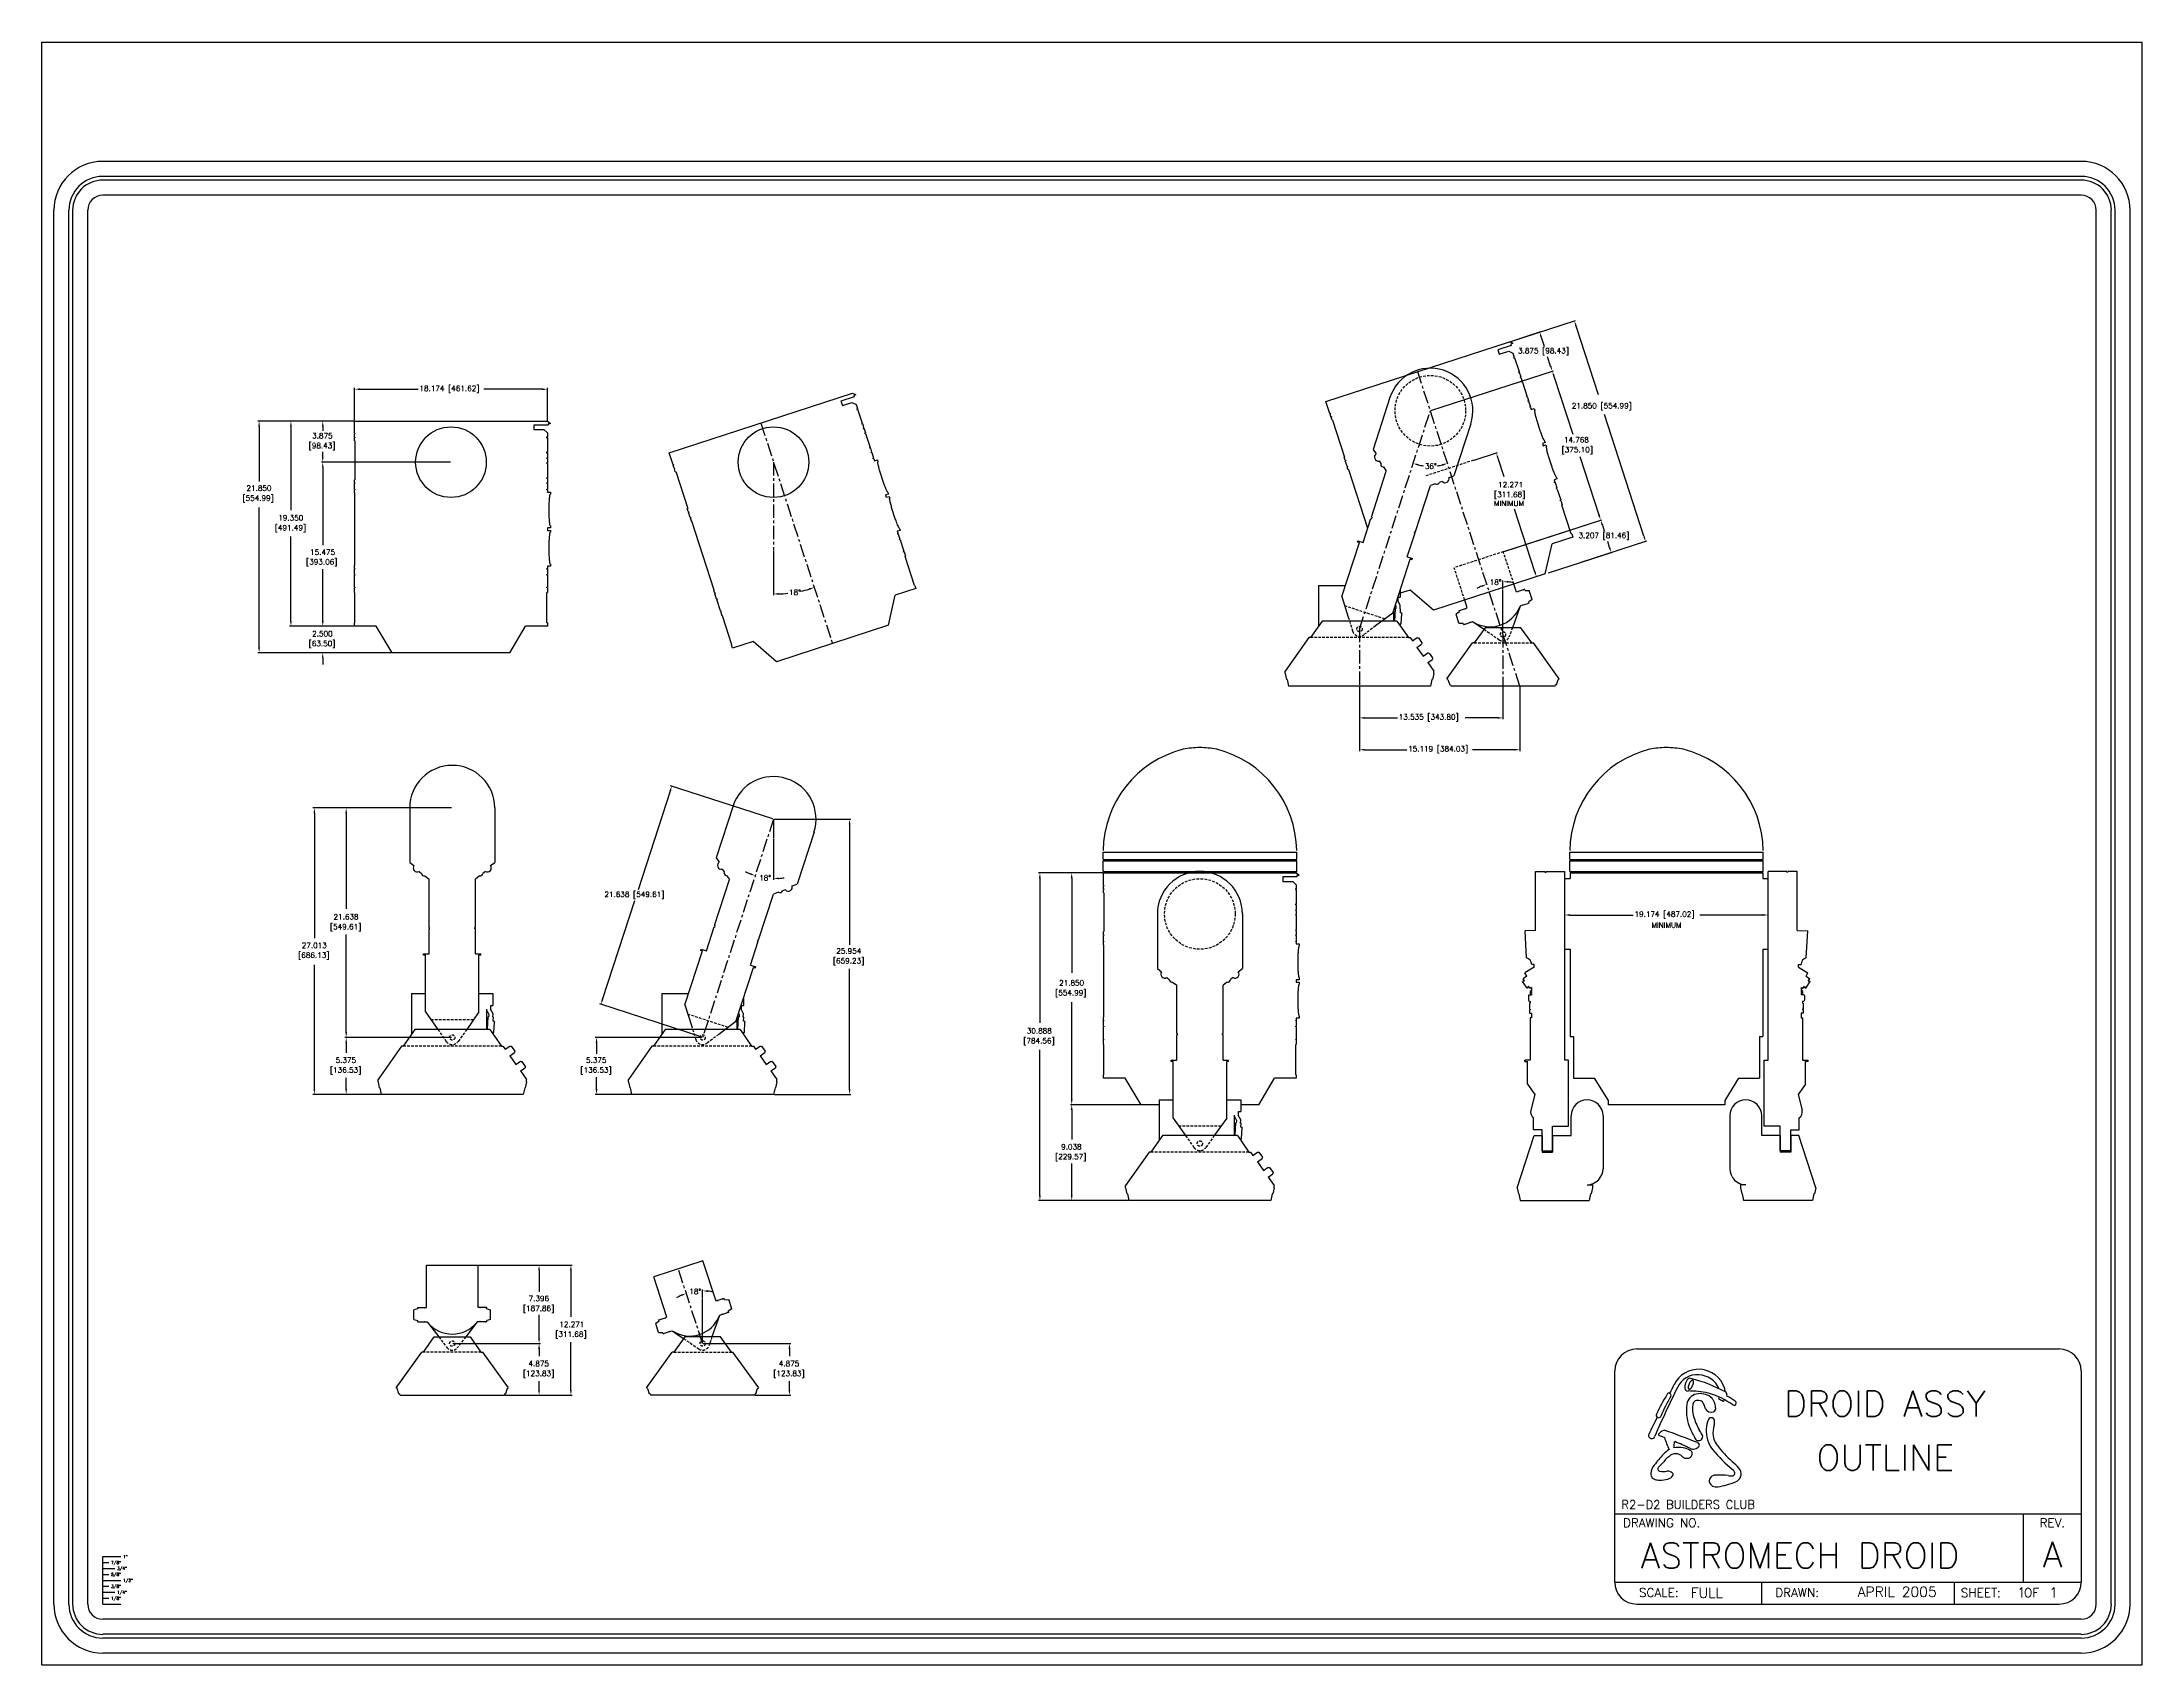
# Model space of a CAD drawing. Extents: x 0 to 198, y 0 to 153.
import ezdxf
from ezdxf.enums import TextEntityAlignment as Align

# ---------------------------------------------------------------- set-up
doc = ezdxf.new("R2010")
doc.units = 0
doc.linetypes.add('CENTER', pattern=[2, 1.25, -0.25, 0.25, -0.25])
doc.linetypes.add('HIDDEN', pattern=[0.375, 0.25, -0.125])
doc.layers.get('0').update_dxf_attribs({"linetype": 'CONTINUOUS'})
for name, color, linetype in [('BODY_OUTLINE', 7, 'CONTINUOUS'), ('CENTER_LEG_OUTLINE', 7, 'CONTINUOUS'), ('DIMENSIONS', 1, 'CONTINUOUS'), ('DOME_OUTLINE', 7, 'CONTINUOUS'), ('FORM', 5, 'CONTINUOUS'), ('OUTER_ANKLE_OUTLINE', 7, 'CONTINUOUS'), ('OUTER_FOOT_OUTLINE', 7, 'CONTINUOUS'), ('OUTER_LEG_OUTLINE', 7, 'CONTINUOUS')]:
    doc.layers.add(name, color=color, linetype=linetype)
doc.styles.get("Standard").update_dxf_attribs({"font": 'simplex.shx'})

# ---------------------------------------------------------------- blocks, each defined once
blk = doc.blocks.new('*U1')
at = {"layer": 'DIMENSIONS'}
for s, p in [('[136.53]', (27.15, 55.84)), ('5.375 ', (27.68, 56.77))]:
    blk.add_text(s, height=0.5, dxfattribs=at).set_placement(p)
blk = doc.blocks.new('*U2')
at = {"layer": 'DIMENSIONS'}
for s, p in [('[549.61]', (27.15, 69.35)), ('21.638 ', (27.49, 70.28))]:
    blk.add_text(s, height=0.5, dxfattribs=at).set_placement(p)
blk = doc.blocks.new('*U3')
at = {"layer": 'DIMENSIONS'}
for s, p in [('27.013 ', (24.49, 67.59)), ('[686.13]', (24.15, 66.66))]:
    blk.add_text(s, height=0.5, dxfattribs=at).set_placement(p)
blk = doc.blocks.new('*U4')
at = {"layer": 'DIMENSIONS'}
for s, p in [('[136.53]', (50.76, 55.84)), ('5.375 ', (51.29, 56.77))]:
    blk.add_text(s, height=0.5, dxfattribs=at).set_placement(p)
blk = doc.blocks.new('*U5')
at = {"layer": 'DIMENSIONS'}
blk.add_text('21.638 [549.61]', height=0.5, dxfattribs=at).set_placement((53.03, 72.4))
blk = doc.blocks.new('*U6')
at = {"layer": 'DIMENSIONS'}
for s, p in [('25.954 ', (74.89, 67.06)), ('[659.23]', (74.57, 66.13))]:
    blk.add_text(s, height=0.5, dxfattribs=at).set_placement(p)
blk = doc.blocks.new('*U7')
at = {"layer": 'DIMENSIONS'}
for s, p in [('12.271 ', (137.29, 111.02)), ('[311.68]', (136.9, 110.09)), ('MINIMUM', (136.9, 109.26))]:
    blk.add_text(s, height=0.5, dxfattribs=at).set_placement(p)
blk = doc.blocks.new('*U8')
at = {"layer": 'DIMENSIONS'}
for s, p in [(' [375.10]', (142.93, 114.32)), ('14.768', (143.49, 115.25))]:
    blk.add_text(s, height=0.5, dxfattribs=at).set_placement(p)

msp = doc.modelspace()

# ---------------------------------------------------------------- linework, layer by layer
for p, q in [((0, 0), (0, 153)), ((0, 153), (198, 153)), ((198, 0), (198, 153)), ((5.73, 5.73), (5.73, 10.23)), ((5.73, 10.23), (7.42, 10.23)), ((5.73, 9.67), (6.29, 9.67)), ((5.73, 9.11), (6.86, 9.11)), ((5.73, 8.54), (6.29, 8.54)), ((5.73, 7.98), (7.42, 7.98)), ((5.73, 7.42), (6.29, 7.42)), ((5.73, 6.86), (6.86, 6.86)), ((5.73, 6.29), (6.29, 6.29)), ((5.73, 5.73), (7.42, 5.73)), ((0, 0), (198, 0))]:
    msp.add_line(p, q)
at = {"layer": 'BODY_OUTLINE'}
for p, q in [((121.06, 119.12), (138.35, 124.73)), ((138.52, 124.39), (137.26, 123.98)), ((137.26, 123.98), (137.39, 123.57)), ((137.39, 123.57), (138.3, 123.87)), ((138.3, 123.87), (138.69, 123.67)), ((138.35, 124.73), (138.64, 124.63)), ((138.66, 124.57), (138.48, 124.51)), ((138.48, 124.51), (138.52, 124.39)), ((138.64, 124.63), (138.66, 124.57)), ((138.69, 123.67), (138.81, 123.3)), ((138.81, 123.3), (138.75, 123.28)), ((138.75, 123.28), (138.77, 123.22)), ((138.77, 123.22), (138.83, 123.24)), ((138.83, 123.24), (139.26, 121.93)), ((139.26, 121.93), (139.2, 121.91)), ((139.2, 121.91), (139.22, 121.85)), ((139.22, 121.85), (139.28, 121.87)), ((139.28, 121.87), (139.42, 121.43)), ((139.38, 121.41), (139.42, 121.43)), ((139.4, 121.36), (139.38, 121.41)), ((139.44, 121.37), (139.4, 121.36)), ((139.44, 121.37), (139.56, 120.99)), ((139.52, 120.98), (139.56, 120.99)), ((139.54, 120.92), (139.52, 120.98)), ((139.58, 120.93), (139.54, 120.92)), ((139.58, 120.93), (140.01, 119.63)), ((59.13, 114.27), (76.42, 119.89)), ((76.59, 119.55), (75.33, 119.14)), ((75.33, 119.14), (75.46, 118.73)), ((75.46, 118.73), (76.37, 119.02)), ((76.37, 119.02), (76.76, 118.82)), ((76.42, 119.89), (76.71, 119.78)), ((76.73, 119.73), (76.55, 119.67)), ((76.55, 119.67), (76.59, 119.55)), ((76.71, 119.78), (76.73, 119.73)), ((76.76, 118.82), (76.88, 118.45)), ((121.43, 117.99), (121.06, 119.12)), ((139.97, 119.61), (140.01, 119.63)), ((139.99, 119.55), (139.97, 119.61)), ((140.03, 119.57), (139.99, 119.55)), ((140.03, 119.57), (140.15, 119.19)), ((140.11, 119.18), (140.15, 119.19)), ((140.13, 119.12), (140.11, 119.18)), ((140.17, 119.13), (140.13, 119.12)), ((140.17, 119.13), (140.33, 118.62)), ((29.47, 117.27), (47.65, 117.27)), ((29.47, 116.09), (29.47, 117.27)), ((47.71, 116.89), (46.38, 116.89)), ((46.38, 116.89), (46.38, 116.46)), ((47.65, 117.27), (47.9, 117.08)), ((47.9, 117.02), (47.71, 117.02)), ((47.71, 117.02), (47.71, 116.89)), ((47.9, 117.08), (47.9, 117.02)), ((76.88, 118.45), (76.82, 118.43)), ((76.82, 118.43), (76.84, 118.37)), ((76.84, 118.37), (76.9, 118.39)), ((76.9, 118.39), (77.33, 117.08)), ((77.33, 117.08), (77.27, 117.06)), ((77.27, 117.06), (77.29, 117.01)), ((77.29, 117.01), (77.35, 117.03)), ((77.35, 117.03), (77.49, 116.58)), ((121.43, 117.99), (121.47, 118.01)), ((121.48, 117.95), (121.45, 117.94)), ((121.53, 117.67), (121.45, 117.94)), ((121.47, 118.01), (121.48, 117.95)), ((121.53, 117.67), (121.57, 117.69)), ((121.59, 117.63), (121.55, 117.62)), ((121.64, 117.34), (121.55, 117.62)), ((121.57, 117.69), (121.59, 117.63)), ((121.64, 117.34), (121.68, 117.35)), ((121.68, 117.35), (122.81, 113.87)), ((140.29, 118.61), (140.33, 118.62)), ((140.31, 118.55), (140.29, 118.61)), ((140.35, 118.56), (140.31, 118.55)), ((140.35, 118.56), (140.42, 118.36)), ((140.42, 118.36), (140.68, 118.44)), ((140.68, 118.44), (140.74, 118.26)), ((140.74, 118.26), (140.74, 118.26)), ((140.74, 118.24), (140.74, 118.26)), ((140.74, 118.26), (140.74, 118.26)), ((140.74, 118.2), (140.74, 118.24)), ((140.74, 118.16), (140.74, 118.2)), ((140.75, 118.1), (140.74, 118.16)), ((140.77, 118.04), (140.75, 118.1)), ((140.78, 117.97), (140.77, 118.04)), ((140.8, 117.88), (140.78, 117.97)), ((140.82, 117.79), (140.8, 117.88)), ((140.84, 117.7), (140.82, 117.79)), ((140.87, 117.6), (140.84, 117.7)), ((140.9, 117.5), (140.87, 117.6)), ((140.93, 117.39), (140.9, 117.5)), ((140.96, 117.28), (140.93, 117.39)), ((141.27, 116.33), (140.96, 117.28)), ((29.47, 116.09), (29.51, 116.09)), ((29.51, 116.03), (29.47, 116.03)), ((29.47, 115.75), (29.47, 116.03)), ((29.47, 115.75), (29.51, 115.75)), ((29.51, 115.69), (29.47, 115.69)), ((29.47, 115.4), (29.47, 115.69)), ((29.47, 115.4), (29.51, 115.4)), ((29.51, 116.09), (29.51, 116.03)), ((29.51, 115.75), (29.51, 115.69)), ((29.51, 115.4), (29.51, 111.73)), ((46.38, 116.46), (47.33, 116.46)), ((47.33, 116.46), (47.65, 116.15)), ((47.58, 115.76), (47.58, 115.7)), ((47.65, 115.76), (47.58, 115.76)), ((47.58, 115.7), (47.65, 115.7)), ((47.65, 116.15), (47.65, 115.76)), ((47.65, 115.7), (47.65, 114.32)), ((77.45, 116.57), (77.49, 116.58)), ((77.47, 116.51), (77.45, 116.57)), ((77.51, 116.52), (77.47, 116.51)), ((77.51, 116.52), (77.63, 116.15)), ((77.59, 116.13), (77.63, 116.15)), ((77.61, 116.07), (77.59, 116.13)), ((77.65, 116.09), (77.61, 116.07)), ((77.65, 116.09), (78.08, 114.78)), ((141.31, 116.23), (141.27, 116.33)), ((141.34, 116.13), (141.31, 116.23)), ((141.38, 116.02), (141.34, 116.13)), ((141.42, 115.93), (141.38, 116.02)), ((141.45, 115.83), (141.42, 115.93)), ((141.49, 115.75), (141.45, 115.83)), ((141.73, 115.23), (141.46, 115.15)), ((141.46, 115.15), (141.53, 114.93)), ((141.52, 115.67), (141.49, 115.75)), ((141.56, 115.6), (141.52, 115.67)), ((141.53, 114.93), (141.79, 115.02)), ((141.59, 115.54), (141.56, 115.6)), ((141.61, 115.5), (141.59, 115.54)), ((141.63, 115.46), (141.61, 115.5)), ((141.65, 115.43), (141.63, 115.46)), ((141.66, 115.41), (141.65, 115.43)), ((141.66, 115.41), (141.66, 115.41)), ((141.67, 115.41), (141.66, 115.41)), ((141.67, 115.41), (141.73, 115.23)), ((141.79, 115.02), (141.8, 115.02)), ((141.8, 115.02), (141.86, 114.84)), ((141.85, 114.84), (141.86, 114.84)), ((47.58, 114.32), (47.58, 114.26)), ((47.65, 114.32), (47.58, 114.32)), ((47.58, 114.26), (47.65, 114.26)), ((47.61, 113.79), (47.65, 113.79)), ((47.61, 113.73), (47.61, 113.79)), ((47.65, 113.73), (47.61, 113.73)), ((47.61, 113.33), (47.65, 113.33)), ((47.61, 113.27), (47.61, 113.33)), ((47.65, 113.27), (47.61, 113.27)), ((47.65, 114.26), (47.65, 113.79)), ((47.65, 113.73), (47.65, 113.33)), ((47.65, 113.27), (47.65, 111.9)), ((59.5, 113.15), (59.13, 114.27)), ((59.5, 113.15), (59.54, 113.16)), ((59.55, 113.1), (59.52, 113.09)), ((59.6, 112.83), (59.52, 113.09)), ((59.54, 113.16), (59.55, 113.1)), ((78.04, 114.77), (78.08, 114.78)), ((78.06, 114.71), (78.04, 114.77)), ((78.1, 114.72), (78.06, 114.71)), ((78.1, 114.72), (78.22, 114.34)), ((78.18, 114.33), (78.22, 114.34)), ((78.2, 114.27), (78.18, 114.33)), ((78.24, 114.29), (78.2, 114.27)), ((78.24, 114.29), (78.4, 113.78)), ((78.36, 113.76), (78.4, 113.78)), ((78.38, 113.71), (78.36, 113.76)), ((78.42, 113.72), (78.38, 113.71)), ((78.42, 113.72), (78.49, 113.51)), ((78.49, 113.51), (78.76, 113.6)), ((78.76, 113.6), (78.81, 113.42)), ((78.81, 113.42), (78.81, 113.42)), ((78.81, 113.41), (78.81, 113.42)), ((78.81, 113.39), (78.81, 113.41)), ((78.81, 113.36), (78.81, 113.39)), ((78.81, 113.31), (78.81, 113.36)), ((78.82, 113.26), (78.81, 113.31)), ((78.84, 113.19), (78.82, 113.26)), ((78.85, 113.12), (78.84, 113.19)), ((78.87, 113.04), (78.85, 113.12)), ((78.89, 112.95), (78.87, 113.04)), ((78.91, 112.85), (78.89, 112.95)), ((122.81, 113.87), (122.77, 113.85)), ((122.86, 113.57), (122.77, 113.85)), ((122.86, 113.57), (122.9, 113.59)), ((122.92, 113.53), (122.88, 113.52)), ((123.05, 113.01), (122.88, 113.52)), ((122.9, 113.59), (122.92, 113.53)), ((123.05, 113.01), (123.09, 113.02)), ((123.1, 112.96), (123.07, 112.95)), ((123.16, 112.67), (123.07, 112.95)), ((123.09, 113.02), (123.1, 112.96)), ((141.85, 114.83), (141.85, 114.84)), ((141.85, 114.81), (141.85, 114.83)), ((141.85, 114.78), (141.85, 114.81)), ((141.86, 114.74), (141.85, 114.78)), ((141.87, 114.68), (141.86, 114.74)), ((141.88, 114.62), (141.87, 114.68)), ((141.89, 114.54), (141.88, 114.62)), ((141.91, 114.46), (141.89, 114.54)), ((141.93, 114.37), (141.91, 114.46)), ((141.95, 114.28), (141.93, 114.37)), ((141.98, 114.18), (141.95, 114.28)), ((142.01, 114.07), (141.98, 114.18)), ((142.04, 113.97), (142.01, 114.07)), ((142.07, 113.86), (142.04, 113.97)), ((142.38, 112.91), (142.07, 113.86)), ((142.42, 112.8), (142.38, 112.91)), ((29.47, 111.44), (29.47, 111.73)), ((29.51, 111.73), (29.47, 111.73)), ((29.47, 111.44), (29.51, 111.44)), ((29.51, 111.38), (29.47, 111.38)), ((29.47, 110.84), (29.47, 111.38)), ((29.51, 111.44), (29.51, 111.38)), ((47.61, 111.9), (47.65, 111.9)), ((47.61, 111.84), (47.61, 111.9)), ((47.65, 111.84), (47.61, 111.84)), ((47.61, 111.44), (47.65, 111.44)), ((47.61, 111.38), (47.61, 111.44)), ((47.65, 111.38), (47.61, 111.38)), ((47.65, 111.84), (47.65, 111.44)), ((47.65, 111.38), (47.65, 110.84)), ((59.6, 112.83), (59.64, 112.84)), ((59.66, 112.78), (59.62, 112.77)), ((59.71, 112.49), (59.62, 112.77)), ((59.64, 112.84), (59.66, 112.78)), ((59.71, 112.49), (59.75, 112.5)), ((59.75, 112.5), (60.88, 109.02)), ((78.94, 112.75), (78.91, 112.85)), ((78.97, 112.65), (78.94, 112.75)), ((79, 112.54), (78.97, 112.65)), ((79.03, 112.44), (79, 112.54)), ((79.34, 111.49), (79.03, 112.44)), ((79.38, 111.38), (79.34, 111.49)), ((79.41, 111.28), (79.38, 111.38)), ((79.45, 111.18), (79.41, 111.28)), ((79.49, 111.08), (79.45, 111.18)), ((79.52, 110.99), (79.49, 111.08)), ((79.56, 110.9), (79.52, 110.99)), ((79.6, 110.83), (79.56, 110.9)), ((123.2, 112.68), (123.16, 112.67)), ((125, 107.14), (123.2, 112.68)), ((142.45, 112.7), (142.42, 112.8)), ((142.49, 112.6), (142.45, 112.7)), ((142.53, 112.5), (142.49, 112.6)), ((142.57, 112.41), (142.53, 112.5)), ((142.6, 112.33), (142.57, 112.41)), ((142.84, 111.81), (142.57, 111.72)), ((142.57, 111.72), (142.64, 111.51)), ((142.64, 112.25), (142.6, 112.33)), ((142.6, 111.5), (142.64, 111.51)), ((142.62, 111.44), (142.6, 111.5)), ((142.66, 111.46), (142.62, 111.44)), ((142.67, 112.18), (142.64, 112.25)), ((142.66, 111.46), (142.82, 110.98)), ((142.7, 112.12), (142.67, 112.18)), ((142.72, 112.07), (142.7, 112.12)), ((142.74, 112.03), (142.72, 112.07)), ((142.76, 112.01), (142.74, 112.03)), ((142.77, 111.99), (142.76, 112.01)), ((142.78, 111.99), (142.77, 111.99)), ((142.78, 111.99), (142.78, 111.99)), ((142.78, 111.99), (142.84, 111.81)), ((142.78, 110.96), (142.82, 110.98)), ((142.8, 110.91), (142.78, 110.96)), ((142.84, 110.92), (142.8, 110.91)), ((142.84, 110.92), (143.19, 109.83)), ((29.47, 110.84), (29.51, 110.84)), ((29.51, 110.78), (29.47, 110.78)), ((29.47, 110.49), (29.47, 110.78)), ((29.51, 110.49), (29.47, 110.49)), ((29.51, 110.84), (29.51, 110.78)), ((29.51, 103.66), (29.51, 110.49)), ((47.61, 110.84), (47.65, 110.84)), ((47.61, 110.78), (47.61, 110.84)), ((47.65, 110.78), (47.61, 110.78)), ((47.65, 110.78), (47.65, 110.56)), ((47.65, 110.56), (47.93, 110.56)), ((47.83, 109.6), (47.84, 109.7)), ((47.83, 109.49), (47.83, 109.6)), ((47.83, 109.38), (47.83, 109.49)), ((47.83, 108.38), (47.83, 109.38)), ((47.84, 109.81), (47.85, 109.91)), ((47.84, 109.7), (47.84, 109.81)), ((47.85, 109.91), (47.86, 110)), ((47.86, 110), (47.87, 110.08)), ((47.87, 110.08), (47.88, 110.16)), ((47.88, 110.16), (47.89, 110.22)), ((47.89, 110.28), (47.9, 110.32)), ((47.89, 110.22), (47.89, 110.28)), ((47.9, 110.32), (47.91, 110.35)), ((47.91, 110.35), (47.92, 110.37)), ((47.92, 110.37), (47.92, 110.38)), ((47.92, 110.38), (47.93, 110.38)), ((47.93, 110.56), (47.93, 110.38)), ((60.88, 109.02), (60.84, 109.01)), ((60.93, 108.73), (60.84, 109.01)), ((79.8, 110.39), (79.53, 110.3)), ((79.53, 110.3), (79.6, 110.09)), ((79.63, 110.76), (79.6, 110.83)), ((79.6, 110.09), (79.86, 110.17)), ((79.66, 110.7), (79.63, 110.76)), ((79.68, 110.65), (79.66, 110.7)), ((79.7, 110.61), (79.68, 110.65)), ((79.72, 110.58), (79.7, 110.61)), ((79.73, 110.57), (79.72, 110.58)), ((79.73, 110.56), (79.73, 110.57)), ((79.74, 110.56), (79.73, 110.56)), ((79.74, 110.56), (79.8, 110.39)), ((79.86, 110.17), (79.87, 110.17)), ((79.87, 110.17), (79.93, 109.99)), ((79.92, 109.99), (79.93, 109.99)), ((79.92, 109.97), (79.92, 109.99)), ((79.92, 109.99), (79.92, 109.99)), ((79.92, 109.93), (79.92, 109.97)), ((79.93, 109.89), (79.92, 109.93)), ((79.94, 109.83), (79.93, 109.89)), ((79.95, 109.77), (79.94, 109.83)), ((79.96, 109.7), (79.95, 109.77)), ((79.98, 109.61), (79.96, 109.7)), ((80, 109.52), (79.98, 109.61)), ((80.02, 109.43), (80, 109.52)), ((80.05, 109.33), (80.02, 109.43)), ((80.08, 109.23), (80.05, 109.33)), ((80.11, 109.12), (80.08, 109.23)), ((80.14, 109.01), (80.11, 109.12)), ((80.45, 108.06), (80.14, 109.01)), ((143.15, 109.82), (143.19, 109.83)), ((143.17, 109.76), (143.15, 109.82)), ((143.21, 109.78), (143.17, 109.76)), ((143.21, 109.78), (143.34, 109.36)), ((143.3, 109.35), (143.34, 109.36)), ((144.19, 106.62), (143.3, 109.35)), ((47.65, 107.19), (47.65, 106.96)), ((47.93, 107.19), (47.65, 107.19)), ((47.65, 106.96), (47.92, 106.96)), ((47.83, 108.27), (47.83, 108.38)), ((47.83, 108.16), (47.83, 108.27)), ((47.84, 108.05), (47.83, 108.16)), ((47.84, 107.94), (47.84, 108.05)), ((47.85, 107.85), (47.84, 107.94)), ((47.86, 107.75), (47.85, 107.85)), ((47.87, 107.67), (47.86, 107.75)), ((47.88, 107.59), (47.87, 107.67)), ((47.89, 107.53), (47.88, 107.59)), ((47.89, 107.48), (47.89, 107.53)), ((47.9, 107.43), (47.89, 107.48)), ((47.91, 107.4), (47.9, 107.43)), ((47.92, 107.38), (47.91, 107.4)), ((47.92, 107.38), (47.92, 107.38)), ((47.93, 107.38), (47.92, 107.38)), ((47.92, 106.96), (47.93, 106.96)), ((47.93, 107.38), (47.93, 107.19)), ((47.93, 106.96), (47.93, 106.78)), ((60.93, 108.73), (60.97, 108.74)), ((60.99, 108.68), (60.95, 108.67)), ((61.12, 108.16), (60.95, 108.67)), ((60.97, 108.74), (60.99, 108.68)), ((61.12, 108.16), (61.16, 108.17)), ((61.17, 108.11), (61.14, 108.1)), ((61.23, 107.82), (61.14, 108.1)), ((61.16, 108.17), (61.17, 108.11)), ((61.27, 107.83), (61.23, 107.82)), ((63.38, 101.34), (61.27, 107.83)), ((80.49, 107.96), (80.45, 108.06)), ((80.52, 107.86), (80.49, 107.96)), ((80.56, 107.75), (80.52, 107.86)), ((80.6, 107.66), (80.56, 107.75)), ((80.64, 107.56), (80.6, 107.66)), ((80.67, 107.48), (80.64, 107.56)), ((80.91, 106.96), (80.64, 106.88)), ((80.71, 107.4), (80.67, 107.48)), ((80.74, 107.33), (80.71, 107.4)), ((80.77, 107.27), (80.74, 107.33)), ((80.79, 107.23), (80.77, 107.27)), ((80.81, 107.19), (80.79, 107.23)), ((80.83, 107.16), (80.81, 107.19)), ((80.84, 107.14), (80.83, 107.16)), ((80.85, 107.14), (80.84, 107.14)), ((80.85, 107.14), (80.91, 106.96)), ((80.85, 107.14), (80.85, 107.14)), ((47.83, 106), (47.84, 106.1)), ((47.83, 105.89), (47.83, 106)), ((47.83, 105.78), (47.83, 105.89)), ((47.83, 104.78), (47.83, 105.78)), ((47.84, 106.21), (47.85, 106.31)), ((47.84, 106.1), (47.84, 106.21)), ((47.85, 106.31), (47.86, 106.4)), ((47.86, 106.4), (47.87, 106.48)), ((47.87, 106.48), (47.88, 106.56)), ((47.88, 106.56), (47.89, 106.62)), ((47.89, 106.68), (47.9, 106.72)), ((47.89, 106.62), (47.89, 106.68)), ((47.9, 106.72), (47.91, 106.75)), ((47.91, 106.75), (47.92, 106.77)), ((47.92, 106.77), (47.92, 106.78)), ((47.92, 106.78), (47.93, 106.78)), ((80.64, 106.88), (80.71, 106.67)), ((80.67, 106.65), (80.71, 106.67)), ((80.69, 106.6), (80.67, 106.65)), ((80.73, 106.61), (80.69, 106.6)), ((80.73, 106.61), (80.89, 106.13)), ((80.85, 106.12), (80.89, 106.13)), ((80.87, 106.06), (80.85, 106.12)), ((80.91, 106.07), (80.87, 106.06)), ((80.91, 106.07), (81.26, 104.99)), ((81.22, 104.98), (81.26, 104.99)), ((81.24, 104.92), (81.22, 104.98)), ((141.73, 102.86), (142.38, 105.7)), ((144.33, 106.33), (142.38, 105.7)), ((144.23, 106.63), (144.19, 106.62)), ((144.23, 106.63), (144.33, 106.33)), ((29.47, 103.66), (29.51, 103.66)), ((29.47, 103.37), (29.47, 103.66)), ((29.47, 103.37), (29.51, 103.37)), ((29.51, 103.31), (29.47, 103.31)), ((29.47, 102.8), (29.47, 103.31)), ((29.51, 103.37), (29.51, 103.31)), ((47.61, 103.37), (47.65, 103.37)), ((47.61, 103.31), (47.61, 103.37)), ((47.65, 103.31), (47.61, 103.31)), ((47.93, 103.59), (47.65, 103.59)), ((47.65, 103.59), (47.65, 103.37)), ((47.65, 103.31), (47.65, 102.8)), ((47.83, 104.67), (47.83, 104.78)), ((47.83, 104.56), (47.83, 104.67)), ((47.84, 104.45), (47.83, 104.56)), ((47.84, 104.34), (47.84, 104.45)), ((47.85, 104.25), (47.84, 104.34)), ((47.86, 104.15), (47.85, 104.25)), ((47.87, 104.07), (47.86, 104.15)), ((47.88, 103.99), (47.87, 104.07)), ((47.89, 103.93), (47.88, 103.99)), ((47.89, 103.88), (47.89, 103.93)), ((47.9, 103.83), (47.89, 103.88)), ((47.91, 103.8), (47.9, 103.83)), ((47.92, 103.78), (47.91, 103.8)), ((47.92, 103.78), (47.92, 103.78)), ((47.93, 103.78), (47.92, 103.78)), ((47.93, 103.78), (47.93, 103.59)), ((81.28, 104.93), (81.24, 104.92)), ((81.28, 104.93), (81.41, 104.52)), ((81.37, 104.5), (81.41, 104.52)), ((82.26, 101.77), (81.37, 104.5)), ((29.47, 102.8), (29.51, 102.8)), ((29.47, 101.6), (29.47, 102.74)), ((29.51, 102.74), (29.47, 102.74)), ((29.47, 101.6), (29.51, 101.6)), ((29.51, 101.54), (29.47, 101.54)), ((29.47, 101.11), (29.47, 101.54)), ((29.51, 101.11), (29.47, 101.11)), ((29.51, 102.8), (29.51, 102.74)), ((29.51, 101.6), (29.51, 101.54)), ((29.51, 98.23), (29.51, 101.11)), ((47.61, 102.8), (47.65, 102.8)), ((47.61, 102.74), (47.61, 102.8)), ((47.65, 102.74), (47.61, 102.74)), ((47.61, 101.6), (47.65, 101.6)), ((47.61, 101.54), (47.61, 101.6)), ((47.65, 101.54), (47.61, 101.54)), ((47.61, 98.23), (47.61, 101.11)), ((47.61, 101.11), (47.65, 101.11)), ((47.65, 102.74), (47.65, 101.6)), ((47.65, 101.54), (47.65, 101.11)), ((63.34, 101.33), (63.38, 101.34)), ((63.43, 101.05), (63.34, 101.33)), ((63.43, 101.05), (63.47, 101.06)), ((63.48, 101.01), (63.45, 100.99)), ((63.6, 100.51), (63.45, 100.99)), ((63.47, 101.06), (63.48, 101.01)), ((82.4, 101.48), (80.45, 100.85)), ((82.3, 101.78), (82.26, 101.77)), ((82.3, 101.78), (82.4, 101.48)), ((128.99, 101.34), (128.06, 101.04)), ((131.19, 99.43), (128.99, 101.34)), ((141.73, 102.86), (131.19, 99.43)), ((63.6, 100.51), (63.64, 100.53)), ((63.66, 100.47), (63.62, 100.46)), ((63.97, 99.37), (63.62, 100.46)), ((63.64, 100.53), (63.66, 100.47)), ((63.97, 99.37), (64.01, 99.38)), ((64.03, 99.33), (63.99, 99.31)), ((64.13, 98.9), (63.99, 99.31)), ((64.01, 99.38), (64.03, 99.33)), ((79.8, 98.01), (80.45, 100.85)), ((29.47, 98.23), (29.51, 98.23)), ((29.47, 97.92), (29.47, 98.23)), ((31.52, 97.92), (29.47, 97.92)), ((33.02, 95.42), (31.52, 97.92)), ((44.1, 95.42), (45.6, 97.92)), ((47.65, 97.92), (45.6, 97.92)), ((47.65, 98.23), (47.61, 98.23)), ((47.65, 98.23), (47.65, 97.92)), ((64.16, 98.91), (64.13, 98.9)), ((65.05, 96.18), (64.16, 98.91)), ((79.8, 98.01), (69.26, 94.58)), ((44.1, 95.42), (33.02, 95.42)), ((65.02, 96.17), (65.05, 96.18)), ((65.11, 95.87), (65.02, 96.17)), ((67.06, 96.5), (65.11, 95.87)), ((69.26, 94.58), (67.06, 96.5)), ((100.09, 74.67), (118.26, 74.67)), ((100.09, 73.49), (100.09, 74.67)), ((100.09, 73.49), (100.13, 73.49)), ((100.13, 73.43), (100.09, 73.43)), ((100.09, 73.16), (100.09, 73.43)), ((100.13, 73.49), (100.13, 73.43)), ((118.32, 74.3), (116.99, 74.3)), ((116.99, 74.3), (116.99, 73.87)), ((116.99, 73.87), (117.95, 73.87)), ((117.95, 73.87), (118.26, 73.55)), ((118.26, 74.67), (118.51, 74.49)), ((118.26, 73.55), (118.26, 73.16)), ((118.51, 74.42), (118.32, 74.42)), ((118.32, 74.42), (118.32, 74.3)), ((118.51, 74.49), (118.51, 74.42)), ((143.57, 67.47), (143.57, 74.13)), ((143.57, 74.13), (144.07, 74.13)), ((144.07, 74.67), (162.25, 74.67)), ((144.07, 74.67), (144.07, 74.13)), ((162.25, 74.67), (162.25, 74.13)), ((162.25, 74.13), (162.75, 74.13)), ((162.75, 67.47), (162.75, 74.13)), ((100.09, 73.16), (100.13, 73.16)), ((100.09, 72.8), (100.09, 73.1)), ((100.13, 73.1), (100.09, 73.1)), ((100.09, 72.8), (100.13, 72.8)), ((100.13, 73.16), (100.13, 73.1)), ((100.13, 72.8), (100.13, 69.14)), ((118.26, 73.16), (118.2, 73.16)), ((118.2, 73.16), (118.2, 73.1)), ((118.2, 73.1), (118.26, 73.1)), ((118.26, 71.73), (118.2, 71.73)), ((118.2, 71.73), (118.2, 71.66)), ((118.2, 71.66), (118.26, 71.66)), ((118.26, 73.1), (118.26, 71.73)), ((118.26, 71.66), (118.26, 71.2)), ((118.22, 71.14), (118.22, 71.2)), ((118.22, 71.2), (118.26, 71.2)), ((118.26, 71.14), (118.22, 71.14)), ((118.22, 70.74), (118.26, 70.74)), ((118.22, 70.68), (118.22, 70.74)), ((118.26, 70.68), (118.22, 70.68)), ((118.22, 69.24), (118.22, 69.3)), ((118.22, 69.3), (118.26, 69.3)), ((118.26, 71.14), (118.26, 70.74)), ((118.26, 70.68), (118.26, 69.3)), ((100.13, 69.14), (100.09, 69.14)), ((100.09, 68.84), (100.09, 69.14)), ((100.09, 68.84), (100.13, 68.84)), ((100.09, 68.25), (100.09, 68.78)), ((100.13, 68.78), (100.09, 68.78)), ((100.09, 68.25), (100.13, 68.25)), ((100.09, 67.89), (100.09, 68.19)), ((100.13, 68.19), (100.09, 68.19)), ((100.13, 67.89), (100.09, 67.89)), ((100.13, 68.84), (100.13, 68.78)), ((100.13, 68.25), (100.13, 68.19)), ((100.13, 61.07), (100.13, 67.89)), ((118.26, 69.24), (118.22, 69.24)), ((118.22, 68.78), (118.22, 68.84)), ((118.22, 68.84), (118.26, 68.84)), ((118.26, 68.78), (118.22, 68.78)), ((118.22, 68.19), (118.22, 68.25)), ((118.22, 68.25), (118.26, 68.25)), ((118.26, 68.19), (118.22, 68.19)), ((118.26, 69.24), (118.26, 68.84)), ((118.26, 68.78), (118.26, 68.25)), ((118.26, 68.19), (118.26, 67.97)), ((118.26, 67.97), (118.54, 67.97)), ((118.47, 67.4), (118.48, 67.49)), ((118.47, 67.31), (118.47, 67.4)), ((118.48, 67.49), (118.49, 67.56)), ((118.49, 67.56), (118.5, 67.63)), ((118.5, 67.63), (118.51, 67.68)), ((118.51, 67.68), (118.52, 67.72)), ((118.52, 67.72), (118.53, 67.76)), ((118.53, 67.77), (118.54, 67.78)), ((118.53, 67.76), (118.53, 67.77)), ((118.54, 67.97), (118.54, 67.78)), ((118.54, 67.78), (118.54, 67.78)), ((143.57, 67.47), (144.07, 67.47)), ((144.07, 67.47), (144.07, 59.26)), ((162.25, 67.47), (162.25, 59.26)), ((162.25, 67.47), (162.75, 67.47)), ((118.45, 67.11), (118.46, 67.21)), ((118.45, 67), (118.45, 67.11)), ((118.45, 66.89), (118.45, 67)), ((118.45, 66.78), (118.45, 66.89)), ((118.45, 65.78), (118.45, 66.78)), ((118.45, 65.67), (118.45, 65.78)), ((118.45, 65.56), (118.45, 65.67)), ((118.45, 65.45), (118.45, 65.56)), ((118.46, 65.35), (118.45, 65.45)), ((118.46, 67.21), (118.47, 67.31)), ((118.47, 65.25), (118.46, 65.35)), ((118.54, 64.59), (118.26, 64.59)), ((118.26, 64.59), (118.26, 64.37)), ((118.26, 64.37), (118.54, 64.37)), ((118.45, 63.51), (118.46, 63.61)), ((118.45, 63.4), (118.45, 63.51)), ((118.45, 63.29), (118.45, 63.4)), ((118.46, 63.61), (118.47, 63.71)), ((118.48, 65.16), (118.47, 65.25)), ((118.47, 63.8), (118.48, 63.89)), ((118.47, 63.71), (118.47, 63.8)), ((118.48, 65.07), (118.48, 65.16)), ((118.49, 65), (118.48, 65.07)), ((118.48, 63.89), (118.49, 63.96)), ((118.5, 64.93), (118.49, 65)), ((118.49, 63.96), (118.5, 64.03)), ((118.51, 64.88), (118.5, 64.93)), ((118.5, 64.03), (118.51, 64.08)), ((118.52, 64.84), (118.51, 64.88)), ((118.51, 64.08), (118.52, 64.12)), ((118.53, 64.81), (118.52, 64.84)), ((118.52, 64.12), (118.53, 64.16)), ((118.53, 64.79), (118.53, 64.81)), ((118.54, 64.78), (118.53, 64.79)), ((118.53, 64.17), (118.54, 64.18)), ((118.53, 64.16), (118.53, 64.17)), ((118.54, 64.78), (118.54, 64.59)), ((118.54, 64.78), (118.54, 64.78)), ((118.54, 64.37), (118.54, 64.37)), ((118.54, 64.37), (118.54, 64.18)), ((118.54, 64.18), (118.54, 64.18)), ((118.45, 63.18), (118.45, 63.29)), ((118.45, 62.18), (118.45, 63.18)), ((118.45, 62.07), (118.45, 62.18)), ((118.45, 61.96), (118.45, 62.07)), ((118.45, 61.85), (118.45, 61.96)), ((118.46, 61.75), (118.45, 61.85)), ((118.47, 61.65), (118.46, 61.75)), ((118.48, 61.56), (118.47, 61.65)), ((118.48, 61.47), (118.48, 61.56)), ((118.49, 61.4), (118.48, 61.47)), ((118.5, 61.33), (118.49, 61.4)), ((100.09, 60.77), (100.09, 61.07)), ((100.09, 61.07), (100.13, 61.07)), ((100.09, 60.77), (100.13, 60.77)), ((100.09, 60.21), (100.09, 60.71)), ((100.13, 60.71), (100.09, 60.71)), ((100.09, 60.21), (100.13, 60.21)), ((100.09, 59.01), (100.09, 60.15)), ((100.13, 60.15), (100.09, 60.15)), ((100.13, 60.77), (100.13, 60.71)), ((100.13, 60.21), (100.13, 60.15)), ((118.22, 60.71), (118.22, 60.77)), ((118.22, 60.77), (118.26, 60.77)), ((118.26, 60.71), (118.22, 60.71)), ((118.22, 60.21), (118.26, 60.21)), ((118.22, 60.15), (118.22, 60.21)), ((118.26, 60.15), (118.22, 60.15)), ((118.26, 60.99), (118.26, 60.77)), ((118.54, 60.99), (118.26, 60.99)), ((118.26, 60.71), (118.26, 60.21)), ((118.26, 60.15), (118.26, 59.01)), ((118.51, 61.28), (118.5, 61.33)), ((118.52, 61.24), (118.51, 61.28)), ((118.53, 61.21), (118.52, 61.24)), ((118.53, 61.19), (118.53, 61.21)), ((118.54, 61.18), (118.53, 61.19)), ((118.54, 61.18), (118.54, 60.99)), ((118.54, 61.18), (118.54, 61.18)), ((100.09, 59.01), (100.13, 59.01)), ((100.13, 58.95), (100.09, 58.95)), ((100.09, 58.51), (100.09, 58.95)), ((100.13, 58.51), (100.09, 58.51)), ((100.13, 59.01), (100.13, 58.95)), ((100.13, 55.64), (100.13, 58.51)), ((118.22, 59.01), (118.26, 59.01)), ((118.22, 58.95), (118.22, 59.01)), ((118.26, 58.95), (118.22, 58.95)), ((118.22, 55.64), (118.22, 58.51)), ((118.22, 58.51), (118.26, 58.51)), ((118.26, 58.95), (118.26, 58.51)), ((144.07, 59.26), (144.4, 59.26)), ((144.4, 59.26), (144.4, 55.32)), ((161.93, 59.26), (161.93, 55.32)), ((161.93, 59.26), (162.25, 59.26)), ((100.09, 55.32), (100.09, 55.64)), ((100.09, 55.64), (100.13, 55.64)), ((118.26, 55.64), (118.22, 55.64)), ((118.26, 55.64), (118.26, 55.32)), ((102.13, 55.32), (100.09, 55.32)), ((103.63, 52.82), (102.13, 55.32)), ((114.72, 52.82), (116.22, 55.32)), ((118.26, 55.32), (116.22, 55.32)), ((144.4, 55.32), (146.36, 55.32)), ((146.36, 55.32), (147.66, 53.2)), ((159.96, 55.32), (158.66, 53.2)), ((159.96, 55.32), (161.93, 55.32)), ((105.33, 52.82), (103.63, 52.82)), ((114.72, 52.82), (113.02, 52.82)), ((147.66, 53.2), (147.66, 52.82)), ((158.66, 52.82), (147.66, 52.82)), ((158.66, 53.2), (158.66, 52.82))]:
    msp.add_line(p, q, dxfattribs=at)
at = {"layer": 'BODY_OUTLINE', "linetype": 'HIDDEN'}
for centre in [(130.9, 118.24), (109.17, 70.8)]:
    msp.add_circle(centre, 3.33, dxfattribs=at)
at = {"layer": 'BODY_OUTLINE'}
for centre in [(38.56, 113.39), (68.97, 113.39)]:
    msp.add_circle(centre, 3.33, dxfattribs=at)
at = {"layer": 'CENTER_LEG_OUTLINE', "linetype": 'HIDDEN'}
for p, q in [((134.98, 113.57), (130.35, 112.06)), ((137.78, 104.95), (133.15, 103.44)), ((138.78, 101.9), (137.78, 104.95)), ((134.14, 100.39), (133.15, 103.44)), ((135.96, 97.64), (137.4, 96.64)), ((138.64, 97.78), (138.34, 96.95)), ((135.04, 96.35), (140.47, 96.35)), ((37.41, 30.93), (38.18, 29.92)), ((39.95, 30.93), (39.17, 29.92)), ((60.49, 30.78), (61.93, 29.79)), ((63.17, 30.93), (62.88, 30.1)), ((41.39, 29.5), (35.96, 29.5)), ((59.57, 29.5), (65, 29.5))]:
    msp.add_line(p, q, dxfattribs=at)
at = {"layer": 'CENTER_LEG_OUTLINE'}
for p, q in [((139.02, 101.15), (138.78, 101.9)), ((139.17, 101.2), (139.02, 101.15)), ((139.17, 101.17), (139.17, 101.2)), ((139.2, 101.18), (139.17, 101.17)), ((139.66, 101.36), (139.19, 101.21)), ((139.2, 101.18), (139.19, 101.21)), ((139.66, 101.35), (139.66, 101.36)), ((139.66, 101.35), (139.68, 101.35)), ((139.79, 101.41), (139.67, 101.37)), ((139.68, 101.35), (139.67, 101.37)), ((139.83, 101.29), (139.79, 101.41)), ((139.83, 101.29), (140.22, 101.3)), ((140.5, 100.44), (140.22, 101.3)), ((133.65, 99.28), (133.32, 99.06)), ((133.6, 98.2), (133.32, 99.06)), ((133.61, 99.4), (133.73, 99.44)), ((133.65, 99.28), (133.61, 99.4)), ((133.73, 99.42), (133.73, 99.44)), ((133.75, 99.43), (133.73, 99.42)), ((133.74, 99.44), (134.2, 99.59)), ((133.75, 99.43), (133.74, 99.44)), ((134.38, 99.65), (134.14, 100.39)), ((134.21, 99.56), (134.2, 99.59)), ((134.21, 99.56), (134.24, 99.57)), ((134.23, 99.6), (134.38, 99.65)), ((134.24, 99.57), (134.23, 99.6)), ((139.36, 99.82), (138.64, 97.78)), ((139.59, 99.9), (139.36, 99.82)), ((139.61, 99.93), (139.58, 99.92)), ((139.59, 99.9), (139.58, 99.92)), ((139.62, 99.9), (139.61, 99.93)), ((140.08, 100.05), (139.62, 99.9)), ((140.08, 100.05), (140.08, 100.07)), ((140.08, 100.07), (140.09, 100.07)), ((140.1, 100.06), (140.09, 100.07)), ((140.21, 100.1), (140.1, 100.06)), ((140.5, 100.44), (140.18, 100.22)), ((140.21, 100.1), (140.18, 100.22)), ((133.6, 98.2), (133.99, 98.21)), ((134.03, 98.09), (133.99, 98.21)), ((134.03, 98.09), (134.15, 98.13)), ((134.16, 98.15), (134.15, 98.14)), ((134.15, 98.13), (134.15, 98.14)), ((134.17, 98.13), (134.16, 98.15)), ((134.17, 98.13), (134.63, 98.28)), ((134.62, 98.31), (134.65, 98.32)), ((134.63, 98.28), (134.62, 98.31)), ((134.66, 98.29), (134.65, 98.32)), ((134.66, 98.29), (134.89, 98.37)), ((134.89, 98.37), (135.96, 97.64)), ((136.06, 97.78), (135.04, 96.35)), ((139.44, 97.78), (136.06, 97.78)), ((140.47, 96.35), (139.44, 97.78)), ((132.46, 92.98), (134.88, 96.35)), ((135.04, 96.35), (134.88, 96.35)), ((140.47, 96.35), (140.62, 96.35)), ((143.04, 92.98), (140.62, 96.35)), ((132.56, 92.91), (132.46, 92.98)), ((132.56, 92.91), (132.73, 92.41)), ((132.81, 92.41), (132.73, 92.41)), ((132.81, 92.41), (132.85, 92.28)), ((142.66, 92.28), (132.85, 92.28)), ((142.66, 92.28), (142.7, 92.41)), ((142.78, 92.41), (142.7, 92.41)), ((142.78, 92.41), (142.94, 92.91)), ((142.94, 92.91), (143.04, 92.98)), ((36.24, 37.7), (41.12, 37.7)), ((36.24, 33.71), (36.24, 37.7)), ((41.12, 33.71), (41.12, 37.7)), ((62.32, 38.09), (57.68, 36.58)), ((63.55, 34.3), (62.32, 38.09)), ((58.91, 32.79), (57.68, 36.58)), ((35.43, 33.59), (35.43, 33.71)), ((35.43, 33.71), (35.55, 33.71)), ((35.55, 33.7), (35.55, 33.71)), ((35.57, 33.7), (35.55, 33.7)), ((35.57, 33.71), (36.05, 33.71)), ((35.57, 33.7), (35.57, 33.71)), ((36.05, 33.68), (36.05, 33.71)), ((36.05, 33.68), (36.09, 33.68)), ((36.09, 33.71), (36.24, 33.71)), ((36.09, 33.68), (36.09, 33.71)), ((41.27, 33.71), (41.12, 33.71)), ((41.27, 33.68), (41.27, 33.71)), ((41.3, 33.68), (41.27, 33.68)), ((41.3, 33.68), (41.3, 33.71)), ((41.79, 33.71), (41.3, 33.71)), ((41.79, 33.7), (41.79, 33.71)), ((41.79, 33.7), (41.8, 33.7)), ((41.93, 33.71), (41.8, 33.71)), ((41.8, 33.7), (41.8, 33.71)), ((41.93, 33.59), (41.93, 33.71)), ((63.7, 34.35), (63.55, 34.3)), ((63.71, 34.32), (63.7, 34.35)), ((63.74, 34.33), (63.71, 34.32)), ((64.19, 34.51), (63.73, 34.36)), ((63.74, 34.33), (63.73, 34.36)), ((64.19, 34.49), (64.19, 34.51)), ((64.19, 34.49), (64.21, 34.5)), ((64.32, 34.55), (64.2, 34.51)), ((64.21, 34.5), (64.2, 34.51)), ((64.36, 34.43), (64.32, 34.55)), ((64.36, 34.43), (64.75, 34.44)), ((65.03, 33.58), (64.75, 34.44)), ((35.43, 33.59), (35.05, 33.48)), ((35.05, 32.58), (35.05, 33.48)), ((35.05, 32.58), (35.43, 32.46)), ((35.43, 32.34), (35.43, 32.46)), ((35.43, 32.34), (35.55, 32.34)), ((35.57, 32.35), (35.55, 32.35)), ((35.55, 32.34), (35.55, 32.35)), ((35.57, 32.34), (35.57, 32.35)), ((35.57, 32.34), (36.05, 32.34)), ((36.05, 32.37), (36.09, 32.37)), ((36.05, 32.34), (36.05, 32.37)), ((36.09, 32.34), (36.09, 32.37)), ((36.09, 32.34), (36.33, 32.34)), ((36.33, 32.34), (37.41, 30.93)), ((41.03, 32.34), (39.95, 30.93)), ((41.27, 32.34), (41.03, 32.34)), ((41.3, 32.37), (41.27, 32.37)), ((41.27, 32.34), (41.27, 32.37)), ((41.3, 32.34), (41.3, 32.37)), ((41.79, 32.34), (41.3, 32.34)), ((41.79, 32.34), (41.79, 32.35)), ((41.79, 32.35), (41.8, 32.35)), ((41.8, 32.34), (41.8, 32.35)), ((41.93, 32.34), (41.8, 32.34)), ((41.93, 33.59), (42.3, 33.48)), ((42.3, 32.58), (41.93, 32.46)), ((41.93, 32.34), (41.93, 32.46)), ((42.3, 32.58), (42.3, 33.48)), ((58.18, 32.42), (57.86, 32.2)), ((58.14, 31.34), (57.86, 32.2)), ((58.14, 32.54), (58.26, 32.58)), ((58.18, 32.42), (58.14, 32.54)), ((58.27, 32.57), (58.26, 32.58)), ((58.28, 32.57), (58.27, 32.57)), ((58.28, 32.58), (58.74, 32.73)), ((58.28, 32.57), (58.28, 32.58)), ((58.75, 32.7), (58.74, 32.73)), ((58.75, 32.7), (58.78, 32.71)), ((58.77, 32.74), (58.91, 32.79)), ((58.78, 32.71), (58.77, 32.74)), ((63.89, 32.96), (63.17, 30.93)), ((64.12, 33.04), (63.89, 32.96)), ((64.14, 33.08), (64.11, 33.07)), ((64.12, 33.04), (64.11, 33.07)), ((64.15, 33.05), (64.14, 33.08)), ((64.61, 33.2), (64.15, 33.05)), ((64.61, 33.21), (64.62, 33.22)), ((64.61, 33.2), (64.61, 33.21)), ((64.63, 33.2), (64.62, 33.22)), ((64.75, 33.24), (64.63, 33.2)), ((65.03, 33.58), (64.71, 33.36)), ((64.75, 33.24), (64.71, 33.36)), ((35.96, 29.5), (36.99, 30.93)), ((36.99, 30.93), (40.37, 30.93)), ((40.37, 30.93), (41.39, 29.5)), ((58.14, 31.34), (58.53, 31.35)), ((58.57, 31.23), (58.53, 31.35)), ((58.57, 31.23), (58.69, 31.27)), ((58.69, 31.27), (58.68, 31.29)), ((58.7, 31.29), (58.68, 31.29)), ((58.7, 31.28), (59.16, 31.43)), ((58.7, 31.28), (58.7, 31.29)), ((59.15, 31.46), (59.18, 31.47)), ((59.16, 31.43), (59.15, 31.46)), ((59.19, 31.44), (59.18, 31.47)), ((59.19, 31.44), (59.43, 31.51)), ((59.43, 31.51), (60.49, 30.78)), ((60.6, 30.93), (59.57, 29.5)), ((63.97, 30.93), (60.6, 30.93)), ((65, 29.5), (63.97, 30.93)), ((33.39, 26.13), (35.81, 29.5)), ((35.96, 29.5), (35.81, 29.5)), ((41.39, 29.5), (41.55, 29.5)), ((43.97, 26.13), (41.55, 29.5)), ((57, 26.13), (59.42, 29.5)), ((59.57, 29.5), (59.42, 29.5)), ((65, 29.5), (65.15, 29.5)), ((67.58, 26.13), (65.15, 29.5)), ((33.49, 26.05), (33.39, 26.13)), ((33.65, 25.55), (33.49, 26.05)), ((43.87, 26.05), (43.7, 25.55)), ((43.87, 26.05), (43.97, 26.13)), ((57.1, 26.05), (57, 26.13)), ((57.1, 26.05), (57.26, 25.55)), ((67.31, 25.55), (67.47, 26.05)), ((67.47, 26.05), (67.58, 26.13)), ((33.65, 25.55), (33.73, 25.55)), ((33.77, 25.43), (33.73, 25.55)), ((33.77, 25.43), (43.58, 25.43)), ((43.62, 25.55), (43.58, 25.43)), ((43.62, 25.55), (43.7, 25.55)), ((57.34, 25.55), (57.26, 25.55)), ((57.34, 25.55), (57.38, 25.43)), ((67.19, 25.43), (57.38, 25.43)), ((67.19, 25.43), (67.23, 25.55)), ((67.31, 25.55), (67.23, 25.55))]:
    msp.add_line(p, q, dxfattribs=at)
at = {"layer": 'CENTER_LEG_OUTLINE', "linetype": 'HIDDEN'}
for centre in [(137.75, 97.16), (38.68, 30.3), (62.29, 30.3)]:
    msp.add_circle(centre, 0.25, dxfattribs=at)
at = {"layer": 'CENTER_LEG_OUTLINE'}
for centre, start, end in [((136.55, 100.87), 238.1157, 337.8843), ((38.68, 34.2), 220.1157, 319.8843), ((61.08, 34.01), 238.1157, 337.8843)]:
    msp.add_arc(centre, 3, start, end, dxfattribs=at)
at = {"layer": 'CENTER_LEG_OUTLINE', "linetype": 'HIDDEN'}
for centre, start, end in [((137.75, 97.16), 235.4791, 340.5209), ((38.68, 30.3), 217.4791, 322.5209), ((62.29, 30.3), 235.4791, 340.5209)]:
    msp.add_arc(centre, 0.625, start, end, dxfattribs=at)
at = {"layer": 'DIMENSIONS'}
for p, q in [((138.41, 124.75), (144.6, 126.75)), ((138.48, 124.78), (141.32, 125.7)), ((141.36, 125.18), (141.63, 124.32)), ((144.63, 126.24), (146.72, 119.77)), ((142.24, 122.45), (141.96, 123.31)), ((130.96, 118.26), (142.52, 122.01)), ((130.96, 118.26), (142.52, 122.01)), ((142.55, 121.5), (144.33, 116.02)), ((29.47, 117.33), (29.47, 120.39)), ((29.97, 120.27), (35.47, 120.27)), ((47.15, 120.27), (41.65, 120.27)), ((47.65, 117.33), (47.65, 120.39)), ((29.41, 117.27), (20.35, 117.27)), ((29.41, 117.27), (23.35, 117.27)), ((29.41, 117.27), (26.35, 117.27)), ((151.04, 106.4), (147.33, 117.88)), ((20.47, 116.77), (20.47, 111.58)), ((23.47, 116.77), (23.47, 108.86)), ((26.47, 116.77), (26.47, 116.34)), ((38.5, 113.39), (26.35, 113.39)), ((38.5, 113.39), (26.35, 113.39)), ((26.47, 113.89), (26.47, 114.36)), ((26.47, 112.89), (26.47, 105.56)), ((135.04, 113.59), (137.23, 114.3)), ((137.27, 113.78), (137.84, 112.03)), ((146.81, 108.4), (145.03, 113.88)), ((20.47, 95.92), (20.47, 109.13)), ((140.75, 103.06), (138.84, 108.95)), ((137.84, 104.97), (147.08, 107.97)), ((137.97, 105.01), (147.08, 107.97)), ((147.12, 107.45), (147.29, 106.91)), ((23.47, 98.42), (23.47, 106.38)), ((68.97, 104.99), (68.97, 100.84)), ((145.12, 103.96), (151.31, 105.96)), ((147.8, 105.35), (147.62, 105.9)), ((26.47, 98.42), (26.47, 103.31)), ((142.05, 102.96), (148.07, 104.92)), ((137.75, 101.43), (137.75, 102.25)), ((137.75, 97.16), (137.75, 101.37)), ((29.41, 97.92), (23.35, 97.92)), ((29.41, 97.92), (26.35, 97.92)), ((29.41, 97.92), (26.35, 97.92)), ((32.95, 95.42), (20.35, 95.42)), ((32.95, 95.42), (26.35, 95.42)), ((26.47, 94.92), (26.47, 94.33)), ((124.22, 92.22), (124.22, 86.16)), ((124.22, 92.22), (124.22, 89.16)), ((137.75, 92.22), (137.75, 89.16)), ((139.34, 92.22), (139.34, 86.16)), ((124.72, 89.28), (127.8, 89.28)), ((137.25, 89.28), (134.17, 89.28)), ((124.72, 86.28), (128.69, 86.28)), ((138.84, 86.28), (134.87, 86.28)), ((59.23, 82.38), (56.21, 73.07)), ((68.91, 79.76), (59.27, 82.89)), ((38.62, 80.8), (25.55, 80.8)), ((25.68, 80.3), (25.68, 68.51)), ((38.62, 80.8), (28.55, 80.8)), ((28.68, 80.3), (28.68, 71.29)), ((68.97, 79.74), (68.97, 77.97)), ((69.04, 79.74), (76.26, 79.74)), ((76.14, 79.24), (76.14, 67.89)), ((68.97, 77.91), (68.97, 74.01)), ((100.02, 74.67), (93.96, 74.67)), ((94.09, 74.17), (94.09, 60.54)), ((100.02, 74.67), (96.96, 74.67)), ((97.09, 74.17), (97.09, 65.26)), ((52.85, 62.75), (55.88, 72.06)), ((144.07, 70.7), (150.02, 70.7)), ((162.25, 70.7), (156.3, 70.7)), ((28.68, 59.66), (28.68, 68.85)), ((25.68, 54.29), (25.68, 66.01)), ((76.14, 54.29), (76.14, 65.63)), ((62.23, 59.18), (52.58, 62.32)), ((97.09, 53.32), (97.09, 62.49)), ((38.62, 59.16), (28.55, 59.16)), ((38.62, 59.16), (28.55, 59.16)), ((28.68, 58.66), (28.68, 57.71)), ((62.22, 59.16), (52.16, 59.16)), ((52.29, 58.66), (52.29, 57.6)), ((94.09, 44.28), (94.09, 58)), ((31.92, 53.79), (25.55, 53.79)), ((31.92, 53.79), (28.55, 53.79)), ((28.68, 54.29), (28.68, 55.36)), ((55.53, 53.79), (52.16, 53.79)), ((52.29, 54.29), (52.29, 55.41)), ((69.05, 53.79), (76.26, 53.79)), ((103.57, 52.82), (96.96, 52.82)), ((103.57, 52.82), (96.96, 52.82)), ((97.09, 52.32), (97.09, 49.54)), ((97.09, 44.28), (97.09, 47.27)), ((102.42, 43.78), (93.96, 43.78)), ((102.42, 43.78), (96.96, 43.78)), ((41.18, 37.7), (46.99, 37.7)), ((41.18, 37.7), (49.99, 37.7)), ((46.87, 37.2), (46.87, 35.19)), ((49.87, 37.2), (49.87, 32.83)), ((62.29, 34.58), (62.29, 35.4)), ((62.29, 30.3), (62.29, 34.52)), ((46.87, 30.8), (46.87, 33)), ((38.74, 30.3), (46.99, 30.3)), ((38.74, 30.3), (46.99, 30.3)), ((46.87, 29.8), (46.87, 29.11)), ((49.87, 25.93), (49.87, 30.43)), ((62.35, 30.3), (70.6, 30.3)), ((70.47, 29.8), (70.47, 29.11)), ((46.87, 25.93), (46.87, 26.75)), ((70.47, 25.93), (70.47, 26.75)), ((43.65, 25.43), (49.99, 25.43)), ((43.65, 25.43), (46.99, 25.43)), ((67.25, 25.43), (70.6, 25.43))]:
    msp.add_line(p, q, dxfattribs=at)
at = {"layer": 'DIMENSIONS', "linetype": 'CENTER'}
for p, q in [((139.34, 92.28), (129.71, 121.92)), ((67.78, 117.08), (74.53, 96.3)), ((124.22, 97.66), (130.9, 118.24)), ((68.97, 113.39), (68.97, 105.05)), ((124.22, 97.66), (124.22, 92.28)), ((137.75, 97.16), (137.75, 92.28)), ((68.97, 79.74), (62.29, 59.16)), ((62.29, 30.3), (60, 37.34))]:
    msp.add_line(p, q, dxfattribs=at)
at = {"layer": 'DIMENSIONS'}
for centre, radius, start, end in [((130.9, 118.24), 5.23, 257.4819, 262.8709), ((130.9, 118.24), 5.23, 277.1291, 282.5181), ((68.97, 113.39), 12.43, 272.3054, 276.2033), ((68.97, 113.39), 12.43, 281.8185, 285.6946), ((137.75, 97.16), 4.97, 113.7694, 119.5389), ((137.75, 97.16), 4.97, 78.4611, 84.2306), ((68.97, 79.74), 5.61, 241.7747, 246.8873), ((68.97, 79.74), 5.61, 275.1127, 280.2253), ((62.29, 30.3), 4.97, 113.7694, 119.5389), ((62.29, 30.3), 4.97, 78.4611, 84.2306)]:
    msp.add_arc(centre, radius, start, end, dxfattribs=at)
for points in [[(141.43, 125.21), (141.28, 125.16), (141.2, 125.66)], [(144.71, 126.26), (144.56, 126.21), (144.48, 126.71)], [(142.32, 122.48), (142.16, 122.42), (142.4, 121.97)], [(142.63, 121.52), (142.47, 121.47), (142.4, 121.97)], [(29.97, 120.35), (29.97, 120.18), (29.47, 120.27)], [(47.15, 120.35), (47.15, 120.18), (47.65, 120.27)], [(20.39, 116.77), (20.55, 116.77), (20.47, 117.27)], [(23.39, 116.77), (23.55, 116.77), (23.47, 117.27)], [(26.39, 116.77), (26.55, 116.77), (26.47, 117.27)], [(26.39, 113.89), (26.55, 113.89), (26.47, 113.39)], [(26.39, 112.89), (26.55, 112.89), (26.47, 113.39)], [(129.75, 113.05), (129.79, 113.22), (129.29, 113.27)], [(132.01, 113.22), (132.06, 113.05), (132.52, 113.27)], [(137.35, 113.81), (137.19, 113.76), (137.12, 114.26)], [(146.89, 108.43), (146.73, 108.38), (146.96, 107.93)], [(147.2, 107.48), (147.04, 107.43), (146.96, 107.93)], [(147.88, 105.38), (147.72, 105.33), (147.95, 104.88)], [(151.12, 106.42), (150.96, 106.37), (151.2, 105.92)], [(140.83, 103.09), (140.67, 103.04), (140.91, 102.59)], [(69.47, 100.89), (69.47, 101.06), (68.97, 100.97)], [(72.31, 101.51), (72.36, 101.35), (72.81, 101.57)], [(135.72, 101.78), (135.78, 101.63), (136.22, 101.88)], [(138.25, 102.02), (138.26, 102.19), (137.75, 102.13)], [(23.39, 98.42), (23.55, 98.42), (23.47, 97.92)], [(26.39, 98.42), (26.55, 98.42), (26.47, 97.92)], [(20.39, 95.92), (20.55, 95.92), (20.47, 95.42)], [(26.39, 94.92), (26.55, 94.92), (26.47, 95.42)], [(124.72, 89.37), (124.72, 89.2), (124.22, 89.28)], [(137.25, 89.37), (137.25, 89.2), (137.75, 89.28)], [(124.72, 86.37), (124.72, 86.2), (124.22, 86.28)], [(138.84, 86.37), (138.84, 86.2), (139.34, 86.28)], [(59.15, 82.41), (59.31, 82.35), (59.38, 82.86)], [(25.6, 80.3), (25.76, 80.3), (25.68, 80.8)], [(28.6, 80.3), (28.76, 80.3), (28.68, 80.8)], [(76.06, 79.24), (76.22, 79.24), (76.14, 79.74)], [(66.8, 74.66), (66.74, 74.51), (67.24, 74.41)], [(69.48, 74.07), (69.47, 74.24), (68.97, 74.14)], [(94, 74.17), (94.17, 74.17), (94.09, 74.67)], [(97, 74.17), (97.17, 74.17), (97.09, 74.67)], [(144.07, 70.79), (144.07, 70.62), (143.57, 70.7)], [(162.25, 70.79), (162.25, 70.62), (162.75, 70.7)], [(52.77, 62.78), (52.93, 62.73), (52.7, 62.28)], [(28.6, 59.66), (28.76, 59.66), (28.68, 59.16)], [(28.6, 58.66), (28.76, 58.66), (28.68, 59.16)], [(52.2, 58.66), (52.37, 58.66), (52.29, 59.16)], [(25.6, 54.29), (25.76, 54.29), (25.68, 53.79)], [(28.6, 54.29), (28.76, 54.29), (28.68, 53.79)], [(52.2, 54.29), (52.37, 54.29), (52.29, 53.79)], [(76.06, 54.29), (76.22, 54.29), (76.14, 53.79)], [(97, 53.32), (97.17, 53.32), (97.09, 52.82)], [(97, 52.32), (97.17, 52.32), (97.09, 52.82)], [(94, 44.28), (94.17, 44.28), (94.09, 43.78)], [(97, 44.28), (97.17, 44.28), (97.09, 43.78)], [(46.78, 37.2), (46.95, 37.2), (46.87, 37.7)], [(49.78, 37.2), (49.95, 37.2), (49.87, 37.7)], [(60.25, 34.93), (60.31, 34.77), (60.75, 35.03)], [(62.78, 35.16), (62.79, 35.33), (62.29, 35.27)], [(46.78, 30.8), (46.95, 30.8), (46.87, 30.3)], [(46.78, 29.8), (46.95, 29.8), (46.87, 30.3)], [(70.39, 29.8), (70.56, 29.8), (70.47, 30.3)], [(46.78, 25.93), (46.95, 25.93), (46.87, 25.43)], [(49.78, 25.93), (49.95, 25.93), (49.87, 25.43)], [(70.39, 25.93), (70.56, 25.93), (70.47, 25.43)]]:
    msp.add_solid(points, dxfattribs=at)
at = {"layer": 'DOME_OUTLINE'}
for p, q in [((100.05, 76.61), (118.3, 76.61)), ((100.05, 75.92), (100.05, 76.61)), ((100.05, 75.92), (118.3, 75.92)), ((100.05, 75.8), (118.3, 75.8)), ((100.05, 74.8), (100.05, 75.8)), ((118.3, 75.92), (118.3, 76.61)), ((118.3, 74.8), (118.3, 75.8)), ((144.04, 76.61), (162.29, 76.61)), ((144.04, 75.92), (144.04, 76.61)), ((144.04, 75.92), (162.29, 75.92)), ((144.04, 75.8), (162.29, 75.8)), ((144.04, 74.8), (144.04, 75.8)), ((162.29, 75.92), (162.29, 76.61)), ((162.29, 74.8), (162.29, 75.8)), ((100.05, 74.8), (118.3, 74.8)), ((144.04, 74.8), (162.29, 74.8))]:
    msp.add_line(p, q, dxfattribs=at)
for centre, radius, start, end in [((110.06, 76.63), 10.01, 104.2921, 179.1902), ((109.17, 78.33), 8.15, 90, 101.2213), ((109.17, 78.33), 8.15, 78.7787, 90), ((108.29, 76.63), 10.01, 0.8098, 75.7079), ((154.05, 76.63), 10.01, 104.2921, 179.1902), ((153.16, 78.33), 8.15, 90, 101.2213), ((153.16, 78.33), 8.15, 78.7787, 90), ((152.28, 76.63), 10.01, 0.8098, 75.7079)]:
    msp.add_arc(centre, radius, start, end, dxfattribs=at)
at = {"layer": 'FORM'}
for p, q in [((192.27, 141.75), (5.73, 141.75)), ((192.27, 140.33), (5.73, 140.33)), ((192.27, 139.98), (5.73, 139.98)), ((1.12, 5.73), (1.12, 137.14)), ((2.54, 5.73), (2.54, 137.14)), ((2.9, 5.73), (2.9, 137.14)), ((4.31, 5.73), (4.31, 137.14)), ((192.27, 138.56), (5.73, 138.56)), ((193.69, 5.73), (193.69, 137.14)), ((195.1, 5.73), (195.1, 137.14)), ((195.46, 5.73), (195.46, 137.14)), ((196.87, 5.73), (196.87, 137.14)), ((192.27, 4.31), (5.73, 4.31)), ((192.27, 2.9), (5.73, 2.9)), ((192.27, 2.54), (5.73, 2.54)), ((192.27, 1.12), (5.73, 1.12))]:
    msp.add_line(p, q, dxfattribs=at)
at = {"layer": 'FORM', "linetype": 'CONTINUOUS'}
for p, q in [((150.37, 29.79), (190.19, 29.79)), ((148.3, 7.81), (148.3, 27.72)), ((192.27, 27.72), (192.27, 7.81)), ((148.3, 14.24), (192.27, 14.24)), ((186.79, 14.24), (186.79, 7.81)), ((148.3, 7.81), (192.27, 7.81)), ((162.12, 7.81), (162.12, 5.73)), ((180.29, 7.78), (180.29, 5.71)), ((150.37, 5.73), (190.19, 5.73))]:
    msp.add_line(p, q, dxfattribs=at)
at = {"layer": 'FORM', "color": 1}
msp.add_polyline3d([(155.65, 26.84, 0), (155.64, 26.84, 0), (155.63, 26.84, 0), (155.62, 26.84, 0), (155.61, 26.84, 0), (155.6, 26.84, 0), (155.59, 26.84, 0), (155.58, 26.84, 0), (155.57, 26.83, 0), (155.56, 26.83, 0), (155.54, 26.82, 0), (155.53, 26.82, 0), (155.52, 26.81, 0), (155.51, 26.8, 0), (155.5, 26.79, 0), (155.49, 26.78, 0), (155.47, 26.77, 0), (155.46, 26.75, 0), (155.45, 26.74, 0), (155.44, 26.73, 0), (155.42, 26.71, 0), (155.41, 26.7, 0), (155.4, 26.68, 0), (155.39, 26.67, 0), (155.38, 26.65, 0), (155.37, 26.63, 0), (155.35, 26.61, 0), (155.34, 26.59, 0), (155.33, 26.58, 0), (155.32, 26.56, 0), (155.31, 26.54, 0), (155.3, 26.52, 0), (155.29, 26.5, 0), (155.29, 26.48, 0), (155.28, 26.46, 0), (155.27, 26.43, 0), (155.26, 26.41, 0), (155.26, 26.39, 0), (155.25, 26.37, 0), (155.24, 26.35, 0), (155.24, 26.33, 0), (155.23, 26.31, 0), (155.23, 26.29, 0), (155.22, 26.27, 0), (155.22, 26.25, 0), (155.22, 26.23, 0), (155.22, 26.22, 0), (155.22, 26.2, 0), (155.22, 26.18, 0), (155.22, 26.16, 0), (155.22, 26.15, 0), (155.22, 26.13, 0), (155.22, 26.12, 0), (155.22, 26.1, 0), (155.22, 26.09, 0), (155.23, 26.08, 0), (155.23, 26.07, 0), (155.24, 26.06, 0), (155.24, 26.05, 0), (155.25, 26.04, 0), (155.25, 26.03, 0), (155.26, 26.02, 0), (155.27, 26.02, 0), (155.28, 26.01, 0), (155.28, 26.01, 0), (155.29, 26, 0), (155.3, 26, 0), (155.31, 26, 0), (155.32, 26, 0), (155.33, 26, 0), (155.34, 26, 0), (155.35, 26.01, 0), (155.36, 26.01, 0), (155.37, 26.02, 0), (155.38, 26.02, 0), (155.4, 26.03, 0), (155.41, 26.04, 0), (155.42, 26.04, 0), (155.43, 26.05, 0), (155.44, 26.06, 0), (155.46, 26.08, 0), (155.47, 26.09, 0), (155.48, 26.1, 0), (155.49, 26.11, 0), (155.51, 26.13, 0), (155.52, 26.14, 0), (155.53, 26.16, 0), (155.54, 26.18, 0), (155.55, 26.19, 0), (155.56, 26.21, 0), (155.57, 26.23, 0), (155.59, 26.25, 0), (155.6, 26.27, 0), (155.61, 26.29, 0), (155.62, 26.31, 0), (155.63, 26.33, 0), (155.63, 26.35, 0), (155.64, 26.37, 0), (155.65, 26.39, 0), (155.66, 26.41, 0), (155.67, 26.43, 0), (155.67, 26.45, 0), (155.68, 26.47, 0), (155.69, 26.49, 0), (155.69, 26.51, 0), (155.7, 26.53, 0), (155.7, 26.55, 0), (155.71, 26.57, 0), (155.71, 26.59, 0), (155.71, 26.61, 0), (155.71, 26.63, 0), (155.71, 26.64, 0), (155.71, 26.66, 0), (155.71, 26.68, 0), (155.71, 26.69, 0), (155.71, 26.71, 0), (155.71, 26.72, 0), (155.71, 26.74, 0), (155.71, 26.75, 0), (155.7, 26.76, 0), (155.7, 26.78, 0), (155.69, 26.79, 0), (155.69, 26.8, 0), (155.68, 26.8, 0), (155.68, 26.81, 0), (155.67, 26.82, 0), (155.66, 26.83, 0), (155.66, 26.83, 0), (155.65, 26.84, 0)], dxfattribs=at)
at = {"layer": 'FORM'}
for centre, radius, start, end in [((5.73, 137.14), 4.61, 90, 180), ((192.27, 137.14), 4.61, 0, 90), ((5.73, 137.14), 3.19, 90, 180), ((5.73, 137.14), 2.84, 90, 180), ((192.27, 137.14), 3.19, 0, 90), ((192.27, 137.14), 2.84, 0, 90), ((5.73, 137.14), 1.42, 90, 180), ((192.27, 137.14), 1.42, 0, 90), ((5.73, 5.73), 4.61, 180, 270), ((5.73, 5.73), 3.19, 180, 270), ((5.73, 5.73), 2.84, 180, 270), ((5.73, 5.73), 1.42, 180, 270), ((192.27, 5.73), 4.61, 270, 0), ((192.27, 5.73), 3.19, 270, 0), ((192.27, 5.73), 2.84, 270, 0), ((192.27, 5.73), 1.42, 270, 0)]:
    msp.add_arc(centre, radius, start, end, dxfattribs=at)
at = {"layer": 'FORM', "linetype": 'CONTINUOUS'}
for centre, start, end in [((150.37, 27.72), 90, 180), ((190.19, 27.72), 0, 90), ((150.37, 7.81), 180, 270), ((190.19, 7.81), 270, 0)]:
    msp.add_arc(centre, 2.07, start, end, dxfattribs=at)
at = {"layer": 'FORM', "color": 7}
for centre, radius, start, end in [((156.19, 25.32), 2.56, 18.2326, 154.6361), ((240.15, -16.53), 95.97, 153.5831, 156.6069), ((226.29, -11.54), 81.76, 152.341, 152.9694), ((156.05, 25.33), 2.03, 85.4854, 155.5007), ((156.14, 25.18), 2.17, 23.4687, 88.1516), ((156.96, 25.58), 1.75, 5.638, 17.7915), ((159.34, 23.99), 4.3, 172.3003, 200.1263), ((156.16, 24.48), 1.07, 99.8697, 175.5952), ((158.16, 24.2), 2.55, 171.5259, 197.4947), ((156.08, 24.5), 0.442, 100.0375, 170.9848), ((156.35, 23.9), 1.68, 54.1043, 102.9674), ((156.09, 23.87), 1.07, 68.785, 94.7421), ((155.94, 24.28), 0.802, 20.1831, 47.8338), ((154.58, 23.57), 2.33, 14.2811, 24.9473), ((157.39, 24.47), 0.644, 210.2865, 287.2592), ((156.44, 24.23), 1.36, 0.8907, 49.1139), ((157.45, 24.19), 0.363, 291.9673, 10.2011), ((158.15, 25.12), 0.0657, 157.3748, 243.1832), ((157.06, 25.66), 1.15, 333.247, 339.1268), ((159.67, 27.93), 3.26, 241.5397, 249.3399), ((158.54, 24.91), 0.0361, 246.7424, 343.5507), ((156.96, 25.58), 1.75, 336.9972, 341.1119), ((227.21, -14.2), 83.81, 153.3711, 154.604), ((152.49, 21.71), 0.0845, 120.5491, 251.4839), ((154.06, 20.17), 2.29, 124.2548, 135.0129), ((152.95, 21.88), 0.25, 76.4452, 134.3635), ((125.43, -56.22), 83.05, 68.3272, 70.6061), ((162.42, 25.19), 7.59, 200.6463, 210.0465), ((161.09, 24.9), 5.56, 195.3231, 209.2908), ((151.95, 19.3), 5.16, 28.4319, 33.8655), ((158.53, 22.33), 1.61, 149.9608, 183.0164), ((159.72, 22.05), 2.81, 175.9752, 218.045), ((157.4, 23), 0.306, 69.7642, 151.8988), ((157.36, 22.98), 0.339, 357.6694, 65.2511), ((160.21, 21.84), 2.66, 162.8186, 185.355), ((156.56, 22.91), 1.14, 345.3619, 2.6057), ((151.78, 21.64), 0.302, 161.1287, 346.893), ((167.17, 6.75), 19.39, 137.4564, 141.4055), ((141.12, -9.91), 33.52, 69.2866, 70.2231), ((154.58, 18.39), 2.25, 121.505, 139.0958), ((163.2, 24.67), 10.72, 197.5192, 203.9815), ((154.01, 19.14), 0.775, 90, 125.5975), ((150.68, 21.25), 3.26, 346.5241, 356.715), ((154.26, 17.48), 3.03, 81.0168, 97.6796), ((141.12, -9.91), 33.52, 64.8574, 67.5151), ((154.09, 19.46), 0.458, 63.4627, 100.742), ((154.13, 19.22), 0.676, 50.0038, 75.5417), ((154.45, 18.68), 1.81, 58.748, 81.1062), ((155.67, 21.04), 0.684, 243.4858, 285.1066), ((155.28, 19.94), 0.316, 329.1857, 69.5272), ((156.2, 21.53), 0.381, 201.5645, 38.0941), ((155.77, 20.95), 0.57, 277.7873, 324.4296), ((156.04, 20.74), 0.226, 325.5245, 75.3405), ((168.63, 29.53), 14.44, 219.6028, 230.5002), ((159.91, 22.1), 2.41, 192.3535, 222.302), ((168.22, 28.8), 13.08, 219.5063, 228.4276), ((153.11, 17.94), 1.43, 140.5469, 175.5193), ((152.1, 18.05), 0.41, 178.8843, 204.47), ((152.22, 17.99), 0.511, 192.6455, 248.2224), ((152.53, 18.49), 0.188, 124.2549, 201.2233), ((152.58, 18.51), 0.246, 201.8253, 267.1645), ((159.43, 12.53), 9.3, 134.541, 138.9147), ((152.89, 20.45), 2.21, 261.666, 278.334), ((155.89, 16.64), 3.91, 126.6804, 139.7871), ((153.23, 17.46), 0.806, 52.9907, 91.7489), ((153.1, 18.33), 0.825, 283.5752, 324.5897), ((153.57, 17.94), 0.219, 337.1416, 47.565), ((155.34, 20.42), 1.03, 221.1819, 237.6838), ((155.07, 20.32), 0.829, 250.0839, 281.7545), ((155.19, 19.89), 0.383, 277.7057, 342.6988), ((157.76, 17.33), 0.56, 88.4325, 186.6263), ((158.23, 12.84), 5.07, 81.4266, 95.2081), ((159.28, 19.19), 1.37, 257.5181, 277.231), ((159.17, 18.03), 0.444, 12.0254, 52.1436), ((159.36, 18.07), 0.252, 292.2603, 12.8674), ((158.13, 17.09), 2.38, 32.9711, 53.7284), ((159.42, 18.03), 0.797, 287.7475, 27.3521), ((152.44, 18.41), 0.983, 245.4026, 275.4098), ((152.42, 21.17), 3.75, 271.6993, 283.3954), ((157.84, 17.45), 0.67, 195.7266, 285.3807), ((157.05, 23.37), 6.64, 278.3733, 293.1521)]:
    msp.add_arc(centre, radius, start, end, dxfattribs=at)
at = {"layer": 'FORM', "color": 5}
for centre, radius, start, end in [((156.15, 26.18), 1.25, 145.6086, 184.3667), ((155.19, 26.11), 0.284, 183.998, 273.3138), ((155.38, 26.72), 0.309, 75.2447, 147.693), ((155.14, 16.06), 9.77, 78.393, 89.648), ((151.69, 12.57), 14.93, 61.6372, 75.392), ((168.51, 16.12), 17.94, 148.4149, 155.1985), ((171.98, 14.9), 21.16, 150.4088, 156.2074), ((153.4, 25.43), 0.198, 335.3232, 152.6722), ((155.04, 18.32), 7.6, 54.9325, 74.1529), ((158.5, 25.46), 0.378, 342.6983, 41.6728), ((157.04, 21.43), 4.32, 52.7669, 65.0636), ((159.54, 24.69), 0.212, 227.6203, 57.4121), ((152.42, 23.54), 0.226, 152.1811, 330.991)]:
    msp.add_arc(centre, radius, start, end, dxfattribs=at)
at = {"layer": 'OUTER_ANKLE_OUTLINE'}
for p, q in [((140.32, 57.03), (139.81, 57.03)), ((139.81, 56.9), (139.81, 57.03)), ((139.81, 56.9), (140.06, 56.9)), ((140.06, 54.77), (140.06, 56.9)), ((143.93, 57.03), (143.57, 57.03)), ((143.93, 50.8), (143.93, 57.03)), ((162.39, 50.8), (162.39, 57.03)), ((162.39, 57.03), (162.75, 57.03)), ((166, 57.03), (166.51, 57.03)), ((166.26, 54.77), (166.26, 56.9)), ((166.51, 56.9), (166.26, 56.9)), ((166.51, 56.9), (166.51, 57.03)), ((140.06, 54.77), (140.74, 53.79)), ((166.26, 54.77), (165.58, 53.79)), ((140.64, 50.44), (140.64, 51.57)), ((165.68, 50.44), (165.68, 51.57)), ((141.43, 50.44), (140.64, 50.44)), ((141.43, 48.48), (141.43, 50.44)), ((142.43, 48.48), (142.43, 50.8)), ((142.43, 50.8), (143.93, 50.8)), ((163.89, 50.8), (162.39, 50.8)), ((163.89, 48.48), (163.89, 50.8)), ((164.89, 48.48), (164.89, 50.44)), ((164.89, 50.44), (165.68, 50.44)), ((141.43, 48.48), (142.43, 48.48)), ((164.89, 48.48), (163.89, 48.48))]:
    msp.add_line(p, q, dxfattribs=at)
at = {"layer": 'OUTER_FOOT_OUTLINE'}
for p, q in [((144.18, 49.91), (144.18, 51.78)), ((147.18, 51.78), (147.18, 46.78)), ((159.14, 51.78), (159.14, 46.78)), ((162.14, 49.91), (162.14, 51.78)), ((139.08, 44.97), (140.68, 49.91)), ((140.68, 49.91), (141.43, 49.91)), ((141.43, 49.91), (141.43, 48.35)), ((142.43, 49.91), (142.43, 48.35)), ((142.43, 49.91), (144.18, 49.91)), ((163.89, 49.91), (162.14, 49.91)), ((163.89, 49.91), (163.89, 48.35)), ((164.89, 49.91), (164.89, 48.35)), ((165.64, 49.91), (164.89, 49.91)), ((167.24, 44.97), (165.64, 49.91)), ((141.43, 48.35), (142.43, 48.35)), ((164.89, 48.35), (163.89, 48.35)), ((139.08, 44.97), (139.2, 44.41)), ((139.2, 44.41), (139.25, 44.41)), ((139.25, 44.41), (139.38, 43.78)), ((139.38, 43.78), (145.88, 43.78)), ((145.68, 45.28), (146.18, 45.28)), ((146.01, 44.41), (145.88, 43.78)), ((146.01, 44.41), (146.06, 44.41)), ((146.18, 44.97), (146.06, 44.41)), ((146.18, 45.28), (146.18, 44.97)), ((160.64, 45.28), (160.14, 45.28)), ((160.14, 45.28), (160.14, 44.97)), ((160.14, 44.97), (160.26, 44.41)), ((160.31, 44.41), (160.26, 44.41)), ((160.31, 44.41), (160.44, 43.78)), ((166.94, 43.78), (160.44, 43.78)), ((167.07, 44.41), (166.94, 43.78)), ((167.12, 44.41), (167.07, 44.41)), ((167.24, 44.97), (167.12, 44.41))]:
    msp.add_line(p, q, dxfattribs=at)
for centre, start, end in [((145.68, 51.78), 0, 180), ((160.64, 51.78), 0, 180), ((145.68, 46.78), 270, 0), ((160.64, 46.78), 180, 270)]:
    msp.add_arc(centre, 1.5, start, end, dxfattribs=at)
at = {"layer": 'OUTER_LEG_OUTLINE'}
for p, q in [((127.09, 119.48), (125.5, 114.59)), ((134.72, 117), (133.13, 112.11)), ((125.5, 114.59), (125.79, 114.18)), ((126.07, 113.51), (126.24, 113.26)), ((126.47, 112.94), (126.75, 112.54)), ((125.34, 108.2), (126.75, 112.54)), ((129.5, 106.85), (130.91, 111.18)), ((131.37, 111.34), (130.91, 111.18)), ((132.03, 111.57), (131.74, 111.47)), ((132.66, 111.95), (133.13, 112.11)), ((124.57, 105.82), (125.3, 108.08)), ((125.3, 108.08), (125.36, 108.06)), ((125.34, 108.2), (125.4, 108.18)), ((125.36, 108.06), (125.4, 108.18)), ((122.55, 100.72), (124.21, 105.81)), ((124.03, 105.86), (124.07, 105.98)), ((124.21, 105.81), (124.03, 105.86)), ((124.07, 105.98), (124.57, 105.82)), ((128.73, 104.47), (129.46, 106.73)), ((129.4, 106.75), (129.44, 106.87)), ((129.4, 106.75), (129.46, 106.73)), ((129.44, 106.87), (129.5, 106.85)), ((127.36, 99.16), (129.01, 104.25)), ((128.73, 104.47), (129.22, 104.31)), ((129.18, 104.19), (129.01, 104.25)), ((129.18, 104.19), (129.22, 104.31)), ((120.37, 101.78), (120.37, 97.96)), ((120.37, 101.78), (122.9, 101.78)), ((128.06, 101.32), (128.06, 100.67)), ((122.55, 100.72), (123.16, 98.79)), ((127.36, 99.16), (125.74, 97.95)), ((127.44, 99.4), (127.44, 98.41)), ((127.54, 98.41), (127.6, 99.6)), ((127.68, 99.6), (127.6, 99.6)), ((127.69, 99.8), (127.61, 99.94)), ((127.68, 99.6), (127.69, 99.8)), ((127.84, 100.63), (127.84, 100.34)), ((128.07, 99.88), (127.84, 100.34)), ((127.85, 100.67), (128.06, 100.67)), ((128.05, 99.58), (128.07, 99.88)), ((128.1, 99.58), (128.05, 99.58)), ((128.08, 99.2), (128.1, 99.58)), ((128.16, 99.2), (128.08, 99.2)), ((128.15, 98.17), (128.2, 99.1)), ((128.16, 99.2), (128.2, 99.1)), ((120.69, 98.41), (119.59, 96.85)), ((127.75, 98.41), (120.69, 98.41)), ((127.75, 98.41), (128.84, 96.85)), ((128.09, 98.08), (128.02, 98.08)), ((128.02, 98.03), (128.02, 98.08)), ((128.09, 98.08), (128.15, 98.17)), ((119.44, 96.85), (117.22, 93.69)), ((119.59, 96.85), (119.44, 96.85)), ((128.84, 96.85), (129, 96.85)), ((129, 96.85), (129.21, 96.54)), ((129.21, 96.54), (129.65, 96.85)), ((129.64, 95.93), (130.08, 96.24)), ((129.64, 95.93), (130.22, 95.11)), ((129.77, 96.83), (130.11, 96.36)), ((130.22, 95.11), (130.66, 95.42)), ((130.78, 95.4), (131.11, 94.93)), ((117.22, 93.47), (117.22, 93.69)), ((117.22, 93.47), (117.34, 92.91)), ((130.65, 94.5), (131.09, 94.8)), ((130.65, 94.5), (131.22, 93.69)), ((131.22, 93.47), (131.1, 92.91)), ((131.22, 93.47), (131.22, 93.69)), ((117.39, 92.91), (117.34, 92.91)), ((117.39, 92.91), (117.52, 92.28)), ((130.91, 92.28), (117.52, 92.28)), ((131.05, 92.91), (130.91, 92.28)), ((131.1, 92.91), (131.05, 92.91)), ((34.67, 80.8), (34.67, 75.66)), ((42.69, 80.8), (42.69, 75.66)), ((65.16, 80.98), (63.57, 76.09)), ((72.79, 78.5), (71.2, 73.62)), ((34.67, 75.66), (35.07, 75.36)), ((42.29, 75.36), (42.69, 75.66)), ((63.57, 76.09), (63.86, 75.68)), ((35.55, 74.8), (35.79, 74.62)), ((36.1, 74.39), (36.49, 74.09)), ((36.49, 69.53), (36.49, 74.09)), ((41.26, 74.39), (40.87, 74.09)), ((40.87, 69.53), (40.87, 74.09)), ((41.81, 74.8), (41.57, 74.62)), ((63.41, 69.7), (64.82, 74.04)), ((64.14, 75.01), (64.31, 74.76)), ((64.54, 74.44), (64.82, 74.04)), ((70.73, 73.45), (71.2, 73.62)), ((140.82, 69.25), (140.82, 74.81)), ((140.82, 74.81), (141.7, 74.81)), ((141.7, 74.75), (141.7, 74.81)), ((141.7, 74.75), (141.82, 74.75)), ((141.82, 74.81), (143.57, 74.81)), ((141.82, 74.75), (141.82, 74.81)), ((143.57, 57.03), (143.57, 74.81)), ((162.75, 57.03), (162.75, 74.81)), ((164.5, 74.81), (162.75, 74.81)), ((164.5, 74.75), (164.5, 74.81)), ((164.62, 74.75), (164.5, 74.75)), ((164.62, 74.75), (164.62, 74.81)), ((165.5, 74.81), (164.62, 74.81)), ((165.5, 69.25), (165.5, 74.81)), ((67.57, 68.35), (68.98, 72.68)), ((69.44, 72.84), (68.98, 72.68)), ((70.1, 73.07), (69.81, 72.97)), ((36.49, 69.53), (36.55, 69.53)), ((36.49, 67.03), (36.49, 69.41)), ((36.49, 69.41), (36.55, 69.41)), ((36.55, 69.41), (36.55, 69.53)), ((40.8, 69.41), (40.8, 69.53)), ((40.8, 69.53), (40.87, 69.53)), ((40.8, 69.41), (40.87, 69.41)), ((40.87, 67.03), (40.87, 69.41)), ((62.64, 67.32), (63.37, 69.58)), ((63.37, 69.58), (63.43, 69.56)), ((63.41, 69.7), (63.47, 69.68)), ((63.43, 69.56), (63.47, 69.68)), ((105.16, 70.8), (105.16, 65.66)), ((113.19, 70.8), (113.19, 65.66)), ((62.1, 67.36), (62.14, 67.48)), ((62.28, 67.31), (62.1, 67.36)), ((62.14, 67.48), (62.64, 67.32)), ((66.8, 65.97), (67.53, 68.23)), ((67.47, 68.25), (67.51, 68.37)), ((67.47, 68.25), (67.53, 68.23)), ((67.51, 68.37), (67.57, 68.35)), ((140.82, 69.25), (139.84, 69.2)), ((139.97, 66.66), (139.84, 69.2)), ((165.5, 69.25), (166.48, 69.2)), ((166.35, 66.66), (166.48, 69.2)), ((35.97, 67.03), (36.49, 67.03)), ((35.97, 66.91), (35.97, 67.03)), ((36.15, 66.91), (35.97, 66.91)), ((36.15, 61.56), (36.15, 66.91)), ((40.87, 67.03), (41.39, 67.03)), ((41.2, 61.56), (41.2, 66.91)), ((41.39, 66.91), (41.2, 66.91)), ((41.39, 66.91), (41.39, 67.03)), ((60.62, 62.22), (62.28, 67.31)), ((65.43, 60.66), (67.08, 65.75)), ((66.8, 65.97), (67.29, 65.81)), ((67.25, 65.69), (67.08, 65.75)), ((67.25, 65.69), (67.29, 65.81)), ((105.16, 65.66), (105.56, 65.36)), ((112.79, 65.36), (113.19, 65.66)), ((140.7, 65.77), (139.82, 65.25)), ((140.7, 66.05), (140.46, 66.05)), ((140.7, 65.77), (140.7, 66.05)), ((165.62, 66.05), (165.86, 66.05)), ((165.62, 65.77), (165.62, 66.05)), ((165.62, 65.77), (166.5, 65.25)), ((106.04, 64.8), (106.28, 64.62)), ((106.6, 64.38), (106.99, 64.09)), ((106.99, 59.53), (106.99, 64.09)), ((111.75, 64.38), (111.36, 64.09)), ((111.36, 59.53), (111.36, 64.09)), ((112.31, 64.8), (112.06, 64.62)), ((139.7, 64.51), (139.6, 64.43)), ((140.03, 63.82), (139.6, 64.43)), ((140, 64.94), (139.65, 64.69)), ((139.79, 64.49), (139.65, 64.69)), ((139.74, 64.45), (139.7, 64.51)), ((139.79, 64.49), (139.74, 64.45)), ((140, 64.94), (139.82, 65.25)), ((140.13, 63.89), (140.03, 63.82)), ((140.15, 63.98), (140.1, 63.94)), ((140.13, 63.89), (140.1, 63.94)), ((140.29, 63.77), (140.15, 63.98)), ((140.45, 63.88), (140.29, 63.77)), ((140.32, 63.55), (140.45, 63.55)), ((140.32, 63.55), (140.32, 63.49)), ((140.32, 63.49), (140.45, 63.49)), ((140.32, 63.43), (140.45, 63.43)), ((140.32, 63.43), (140.32, 63.36)), ((140.32, 63.36), (140.45, 63.36)), ((140.45, 63.88), (140.45, 63.55)), ((140.45, 63.49), (140.45, 63.43)), ((140.45, 63.36), (140.45, 63.3)), ((165.87, 63.88), (166.03, 63.77)), ((165.87, 63.88), (165.87, 63.55)), ((166, 63.55), (165.87, 63.55)), ((165.87, 63.49), (165.87, 63.43)), ((166, 63.49), (165.87, 63.49)), ((166, 63.43), (165.87, 63.43)), ((165.87, 63.36), (165.87, 63.3)), ((166, 63.36), (165.87, 63.36)), ((166, 63.55), (166, 63.49)), ((166, 63.43), (166, 63.36)), ((166.03, 63.77), (166.17, 63.98)), ((166.17, 63.98), (166.22, 63.94)), ((166.19, 63.89), (166.22, 63.94)), ((166.19, 63.89), (166.29, 63.82)), ((166.29, 63.82), (166.72, 64.43)), ((166.32, 64.94), (166.5, 65.25)), ((166.32, 64.94), (166.67, 64.69)), ((166.53, 64.49), (166.67, 64.69)), ((166.53, 64.49), (166.58, 64.45)), ((166.58, 64.45), (166.62, 64.51)), ((166.62, 64.51), (166.72, 64.43)), ((34.83, 63.29), (34.83, 59.47)), ((34.83, 63.29), (36.15, 63.29)), ((36.15, 61.56), (37.32, 59.91)), ((41.2, 61.56), (40.04, 59.91)), ((41.2, 63.29), (42.52, 63.29)), ((41.9, 61.82), (41.9, 59.91)), ((42.15, 61.3), (41.96, 61.67)), ((42.3, 62.17), (42.52, 62.17)), ((42.3, 62.17), (42.3, 61.84)), ((42.53, 61.38), (42.3, 61.84)), ((42.51, 61.08), (42.53, 61.38)), ((42.52, 63.29), (42.52, 62.17)), ((58.44, 63.29), (58.44, 59.47)), ((58.44, 63.29), (60.97, 63.29)), ((60.62, 62.22), (61.23, 60.29)), ((65.76, 61.3), (65.68, 61.45)), ((65.91, 62.13), (65.91, 61.84)), ((66.14, 61.38), (65.91, 61.84)), ((65.92, 62.17), (66.13, 62.17)), ((66.12, 61.08), (66.14, 61.38)), ((66.13, 62.82), (66.13, 62.17)), ((140.14, 63.12), (140.21, 63.18)), ((140.14, 63.12), (140.14, 62.66)), ((140.14, 62.66), (140.21, 62.55)), ((140.21, 63.18), (140.45, 63.18)), ((140.21, 62.55), (140.32, 62.55)), ((140.26, 62.39), (140.26, 61.83)), ((140.26, 62.39), (140.32, 62.39)), ((140.26, 61.83), (140.32, 61.83)), ((140.26, 61.77), (140.32, 61.77)), ((140.26, 61.77), (140.26, 61.46)), ((140.26, 61.46), (140.45, 61.46)), ((140.32, 63.3), (140.45, 63.3)), ((140.32, 63.3), (140.32, 63.24)), ((140.32, 63.24), (140.45, 63.24)), ((140.32, 62.55), (140.32, 62.39)), ((140.32, 61.83), (140.32, 61.77)), ((140.45, 63.24), (140.45, 63.18)), ((140.45, 61.46), (140.45, 61.01)), ((166, 63.3), (165.87, 63.3)), ((165.87, 63.24), (165.87, 63.18)), ((166, 63.24), (165.87, 63.24)), ((166.11, 63.18), (165.87, 63.18)), ((166.06, 61.46), (165.87, 61.46)), ((165.87, 61.46), (165.87, 61.01)), ((166, 63.3), (166, 63.24)), ((166, 62.55), (166, 62.39)), ((166.11, 62.55), (166, 62.55)), ((166.06, 62.39), (166, 62.39)), ((166, 61.83), (166, 61.77)), ((166.06, 61.83), (166, 61.83)), ((166.06, 61.77), (166, 61.77)), ((166.06, 62.39), (166.06, 61.83)), ((166.06, 61.77), (166.06, 61.46)), ((166.18, 63.12), (166.11, 63.18)), ((166.18, 62.66), (166.11, 62.55)), ((166.18, 63.12), (166.18, 62.66)), ((35.15, 59.91), (34.05, 58.35)), ((42.21, 59.91), (35.15, 59.91)), ((42, 59.91), (42.06, 61.11)), ((42.14, 61.1), (42.06, 61.11)), ((42.14, 61.1), (42.15, 61.3)), ((42.21, 59.91), (43.31, 58.35)), ((42.48, 59.53), (42.48, 59.58)), ((42.56, 59.58), (42.48, 59.58)), ((42.56, 61.08), (42.51, 61.08)), ((42.54, 60.7), (42.56, 61.08)), ((42.62, 60.7), (42.54, 60.7)), ((42.56, 59.58), (42.61, 59.67)), ((42.61, 59.67), (42.66, 60.6)), ((42.62, 60.7), (42.66, 60.6)), ((58.76, 59.91), (57.66, 58.35)), ((65.82, 59.91), (58.76, 59.91)), ((65.43, 60.66), (63.81, 59.45)), ((65.51, 60.9), (65.51, 59.91)), ((65.61, 59.91), (65.67, 61.11)), ((65.75, 61.1), (65.67, 61.11)), ((65.75, 61.1), (65.76, 61.3)), ((65.82, 59.91), (66.91, 58.35)), ((66.09, 59.53), (66.09, 59.58)), ((66.16, 59.58), (66.09, 59.58)), ((66.17, 61.08), (66.12, 61.08)), ((66.15, 60.7), (66.17, 61.08)), ((66.23, 60.7), (66.15, 60.7)), ((66.16, 59.58), (66.22, 59.67)), ((66.22, 59.67), (66.27, 60.6)), ((66.23, 60.7), (66.27, 60.6)), ((106.99, 59.53), (107.05, 59.53)), ((106.99, 57.03), (106.99, 59.4)), ((106.99, 59.4), (107.05, 59.4)), ((107.05, 59.4), (107.05, 59.53)), ((111.3, 59.53), (111.36, 59.53)), ((111.3, 59.4), (111.3, 59.53)), ((111.3, 59.4), (111.36, 59.4)), ((111.36, 57.03), (111.36, 59.4)), ((140.32, 61.01), (140.32, 57.03)), ((140.45, 61.01), (140.32, 61.01)), ((165.87, 61.01), (166, 61.01)), ((166, 61.01), (166, 57.03)), ((33.9, 58.35), (31.68, 55.19)), ((34.05, 58.35), (33.9, 58.35)), ((43.31, 58.35), (43.46, 58.35)), ((43.46, 58.35), (43.67, 58.04)), ((43.67, 58.04), (44.11, 58.35)), ((44.11, 57.43), (44.54, 57.74)), ((44.11, 57.43), (44.68, 56.61)), ((44.23, 58.33), (44.57, 57.86)), ((57.51, 58.35), (55.29, 55.19)), ((57.66, 58.35), (57.51, 58.35)), ((66.91, 58.35), (67.07, 58.35)), ((67.07, 58.35), (67.28, 58.04)), ((67.28, 58.04), (67.72, 58.35)), ((67.71, 57.43), (68.15, 57.74)), ((67.71, 57.43), (68.29, 56.61)), ((67.84, 58.33), (68.18, 57.86)), ((44.68, 56.61), (45.12, 56.92)), ((45.11, 56), (45.55, 56.31)), ((45.11, 56), (45.68, 55.19)), ((45.24, 56.9), (45.57, 56.43)), ((68.29, 56.61), (68.73, 56.92)), ((68.72, 56), (69.16, 56.31)), ((68.72, 56), (69.29, 55.19)), ((68.85, 56.9), (69.18, 56.43)), ((106.47, 56.9), (106.47, 57.03)), ((106.47, 57.03), (106.99, 57.03)), ((106.65, 56.9), (106.47, 56.9)), ((106.65, 51.55), (106.65, 56.9)), ((111.36, 57.03), (111.88, 57.03)), ((111.7, 51.55), (111.7, 56.9)), ((111.88, 56.9), (111.7, 56.9)), ((111.88, 56.9), (111.88, 57.03)), ((31.68, 54.97), (31.68, 55.19)), ((31.68, 54.97), (31.8, 54.41)), ((31.85, 54.41), (31.8, 54.41)), ((31.85, 54.41), (31.98, 53.79)), ((45.38, 53.79), (31.98, 53.79)), ((45.51, 54.41), (45.38, 53.79)), ((45.56, 54.41), (45.51, 54.41)), ((45.68, 54.97), (45.56, 54.41)), ((45.68, 54.97), (45.68, 55.19)), ((55.29, 54.97), (55.29, 55.19)), ((55.29, 54.97), (55.41, 54.41)), ((55.46, 54.41), (55.41, 54.41)), ((55.46, 54.41), (55.59, 53.79)), ((68.98, 53.79), (55.59, 53.79)), ((69.12, 54.41), (68.98, 53.79)), ((69.17, 54.41), (69.12, 54.41)), ((69.29, 54.97), (69.17, 54.41)), ((69.29, 54.97), (69.29, 55.19)), ((140.74, 53.79), (140.37, 52.3)), ((165.58, 53.79), (165.95, 52.3)), ((105.33, 53.28), (105.33, 49.46)), ((105.33, 53.28), (106.65, 53.28)), ((106.65, 51.55), (107.82, 49.91)), ((111.7, 51.55), (110.53, 49.91)), ((111.7, 53.28), (113.02, 53.28)), ((112.39, 51.82), (112.39, 49.91)), ((112.65, 51.3), (112.46, 51.67)), ((112.79, 52.17), (113.02, 52.17)), ((112.79, 52.17), (112.79, 51.84)), ((113.03, 51.38), (112.79, 51.84)), ((113.02, 53.28), (113.02, 52.17)), ((105.64, 49.91), (104.55, 48.35)), ((112.71, 49.91), (105.64, 49.91)), ((112.5, 49.91), (112.56, 51.1)), ((112.63, 51.1), (112.56, 51.1)), ((112.63, 51.1), (112.65, 51.3)), ((112.71, 49.91), (113.8, 48.35)), ((113.05, 49.58), (112.98, 49.58)), ((112.98, 49.53), (112.98, 49.58)), ((113.01, 51.08), (113.03, 51.38)), ((113.06, 51.08), (113.01, 51.08)), ((113.04, 50.7), (113.06, 51.08)), ((113.11, 50.7), (113.04, 50.7)), ((113.05, 49.58), (113.11, 49.67)), ((113.11, 50.7), (113.16, 50.6)), ((113.11, 49.67), (113.16, 50.6)), ((104.39, 48.35), (102.17, 45.19)), ((104.55, 48.35), (104.39, 48.35)), ((113.8, 48.35), (113.95, 48.35)), ((113.95, 48.35), (114.17, 48.04)), ((114.17, 48.04), (114.61, 48.35)), ((114.6, 47.43), (115.04, 47.74)), ((114.73, 48.33), (115.06, 47.86)), ((114.6, 47.43), (115.18, 46.61)), ((115.18, 46.61), (115.61, 46.92)), ((115.61, 46), (116.05, 46.3)), ((115.61, 46), (116.17, 45.19)), ((115.74, 46.9), (116.07, 46.43)), ((102.17, 44.97), (102.17, 45.19)), ((102.17, 44.97), (102.29, 44.41)), ((102.35, 44.41), (102.29, 44.41)), ((102.35, 44.41), (102.48, 43.78)), ((115.87, 43.78), (102.48, 43.78)), ((116, 44.41), (115.87, 43.78)), ((116.05, 44.41), (116, 44.41)), ((116.17, 44.97), (116.05, 44.41)), ((116.17, 44.97), (116.17, 45.19))]:
    msp.add_line(p, q, dxfattribs=at)
at = {"layer": 'OUTER_LEG_OUTLINE', "linetype": 'HIDDEN'}
for p, q in [((126.62, 98.61), (122.83, 99.84)), ((123.16, 98.79), (123.57, 97.46)), ((125.74, 97.95), (124.62, 97.12)), ((128.84, 96.85), (119.59, 96.85)), ((40.67, 60.81), (36.69, 60.81)), ((37.32, 59.91), (38.13, 58.77)), ((40.04, 59.91), (39.23, 58.77)), ((64.69, 60.11), (60.9, 61.34)), ((61.23, 60.29), (61.64, 58.96)), ((63.81, 59.45), (62.69, 58.62)), ((43.31, 58.35), (34.05, 58.35)), ((66.91, 58.35), (57.66, 58.35)), ((111.17, 50.8), (107.18, 50.8)), ((107.82, 49.91), (108.62, 48.77)), ((110.53, 49.91), (109.73, 48.77)), ((113.8, 48.35), (104.55, 48.35))]:
    msp.add_line(p, q, dxfattribs=at)
for centre in [(124.22, 97.66), (38.68, 59.16), (62.29, 59.16), (109.17, 49.16)]:
    msp.add_circle(centre, 0.25, dxfattribs=at)
at = {"layer": 'OUTER_LEG_OUTLINE'}
for centre, radius, start, end in [((130.9, 118.24), 4.01, 342, 162), ((126, 113.87), 0.375, 125, 280.3757), ((126.48, 113.19), 0.25, 163.6822, 266.3178), ((131.51, 111.55), 0.25, 237.6822, 340.3178), ((132.3, 111.83), 0.375, 223.6243, 19), ((129.74, 97.03), 0.2, 243.7739, 279.6209), ((130.28, 96.26), 0.2, 150.556, 186.4031), ((130.74, 95.6), 0.2, 243.7739, 279.6209), ((131.29, 94.83), 0.2, 150.556, 186.4031), ((38.68, 80.8), 4.01, 0, 180), ((68.97, 79.74), 4.01, 342, 162), ((35.37, 75.13), 0.375, 143, 298.3757), ((41.99, 75.13), 0.375, 241.6243, 37), ((64.07, 75.38), 0.375, 125, 280.3757), ((36.04, 74.63), 0.25, 181.6822, 284.3178), ((41.32, 74.63), 0.25, 255.6822, 358.3178), ((64.55, 74.69), 0.25, 163.6822, 266.3178), ((70.37, 73.33), 0.375, 223.6243, 19), ((109.17, 70.8), 4.01, 0, 180), ((69.58, 73.06), 0.25, 237.6822, 340.3178), ((105.86, 65.13), 0.375, 143, 298.3757), ((112.49, 65.13), 0.375, 241.6243, 37), ((139.83, 66.05), 0.625, 0, 77.0923), ((166.49, 66.05), 0.625, 102.9077, 180), ((106.53, 64.63), 0.25, 181.6822, 284.3178), ((111.81, 64.63), 0.25, 255.6822, 358.3178), ((42.1, 61.82), 0.2, 180, 227.2813), ((44.2, 58.53), 0.2, 243.7739, 279.6209), ((44.74, 57.76), 0.2, 150.556, 186.4031), ((67.81, 58.53), 0.2, 243.7739, 279.6209), ((68.35, 57.76), 0.2, 150.556, 186.4031), ((45.21, 57.1), 0.2, 243.7739, 279.6209), ((45.75, 56.33), 0.2, 150.556, 186.4031), ((68.81, 57.1), 0.2, 243.7739, 279.6209), ((69.36, 56.33), 0.2, 150.556, 186.4031), ((112.59, 51.82), 0.2, 180, 227.2813), ((141.04, 52.13), 0.688, 165.967, 234.9322), ((165.28, 52.13), 0.688, 305.0678, 14.033), ((114.7, 48.53), 0.2, 243.7739, 279.6209), ((115.24, 47.76), 0.2, 150.556, 186.4031), ((115.7, 47.1), 0.2, 243.7739, 279.6209), ((116.24, 46.33), 0.2, 150.556, 186.4031)]:
    msp.add_arc(centre, radius, start, end, dxfattribs=at)
at = {"layer": 'OUTER_LEG_OUTLINE', "linetype": 'HIDDEN'}
for centre, start, end in [((124.22, 97.66), 197.3298, 306.6702), ((38.68, 59.16), 215.3298, 324.6702), ((62.29, 59.16), 197.3298, 306.6702), ((109.17, 49.16), 215.3298, 324.6702)]:
    msp.add_arc(centre, 0.675, start, end, dxfattribs=at)

# ---------------------------------------------------------------- block references
for name in ['*U8', '*U7', '*U5', '*U2', '*U3', '*U6', '*U1', '*U4']:
    msp.add_blockref(name, (0, 0))

# ---------------------------------------------------------------- texts
for s, p in [('1"', (7.64, 10.08)), ('7/8"', (6.52, 9.52)), ('5/8"', (6.52, 8.4)), ('3/4"', (7.08, 8.96)), ('1/2"', (7.64, 7.83)), ('3/8"', (6.52, 7.27)), ('1/8"', (6.52, 6.15)), ('1/4"', (7.08, 6.71))]:
    msp.add_text(s, height=0.281).set_placement(p)
at = {"layer": 'DIMENSIONS'}
for s, p in [('3.875 [98.43]', (139.17, 123.65)), ('18.174 [461.62]', (35.59, 120.1)), ('21.850 [554.99]', (144.24, 118.46)), ('[98.43]', (25.14, 114.7)), ('3.875 ', (25.47, 115.63)), ('36°', (130.38, 112.76)), ('21.850 ', (19.28, 110.69)), ('[554.99]', (18.9, 109.76)), ('[491.49]', (21.95, 106.96)), ('19.350 ', (22.28, 107.89)), ('15.475 ', (25.28, 104.66)), ('3.207 [81.46]', (144.87, 106.24)), ('[393.06]', (24.9, 103.74)), ('18°', (70.44, 100.87)), ('18°', (136.5, 101.82)), ('2.500 ', (25.47, 96.97)), ('[63.50]', (25.14, 96.04)), ('13.535 [343.80]', (127.92, 89.12)), ('15.119 [384.03]', (128.81, 86.12)), ('18°', (67.62, 73.95)), ('19.174 [487.02]', (150.15, 70.54)), ('MINIMUM', (151.75, 69.5)), ('[554.99]', (95.52, 63.12)), ('21.850 ', (95.9, 64.05)), ('30.888 ', (92.85, 59.53)), ('[784.56]', (92.52, 58.6)), ('[229.57]', (95.52, 47.67)), ('9.038 ', (96.09, 48.6)), ('[187.86]', (45.34, 33.37)), ('7.396 ', (45.88, 34.3)), ('18°', (61.03, 34.96)), ('12.271 ', (48.78, 31.86)), ('[311.68]', (48.39, 30.93)), ('[123.83]', (45.34, 27.24)), ('4.875 ', (45.87, 28.16)), ('[123.83]', (68.95, 27.24)), ('4.875 ', (69.47, 28.16))]:
    msp.add_text(s, height=0.5, dxfattribs=at).set_placement(p)
at = {"layer": 'FORM'}
for s, p in [('DROID ASSY', (173.78, 23.43)), ('OUTLINE', (173.78, 18.35))]:
    msp.add_text(s, height=2.4, dxfattribs=at).set_placement(p, align=Align.CENTER)
at = {"layer": 'FORM', "color": 7}
msp.add_text('R2-D2 BUILDERS CLUB', height=0.7938, dxfattribs=at).set_placement((148.92, 14.73))
at = {"layer": 'FORM', "linetype": 'CONTINUOUS'}
for s, height, p in [('DRAWING NO.', 0.8296, (149.06, 12.99)), ('SCALE:', 0.83, (150.57, 6.41)), ('DRAWN:', 0.83, (163.42, 6.41)), ('SHEET:   OF', 0.8296, (180.92, 6.4))]:
    msp.add_text(s, height=height, dxfattribs=at).set_placement(p)
msp.add_text('REV.', height=0.83, dxfattribs=at).set_placement((189.55, 12.99), align=Align.CENTER)
at = {"layer": 'FORM'}
for s, height, p in [('ASTROMECH DROID', 2.4005, (150.74, 9.12)), ('A', 2.4, (188.65, 9.21)), ('FULL', 0.96, (155.45, 6.32)), ('1   1', 0.96, (186.22, 6.35))]:
    msp.add_text(s, height=height, dxfattribs=at).set_placement(p)
msp.add_text('APRIL 2005', height=0.96, dxfattribs=at).set_placement((178.64, 6.42), align=Align.RIGHT)

doc.saveas('drawing.dxf')
